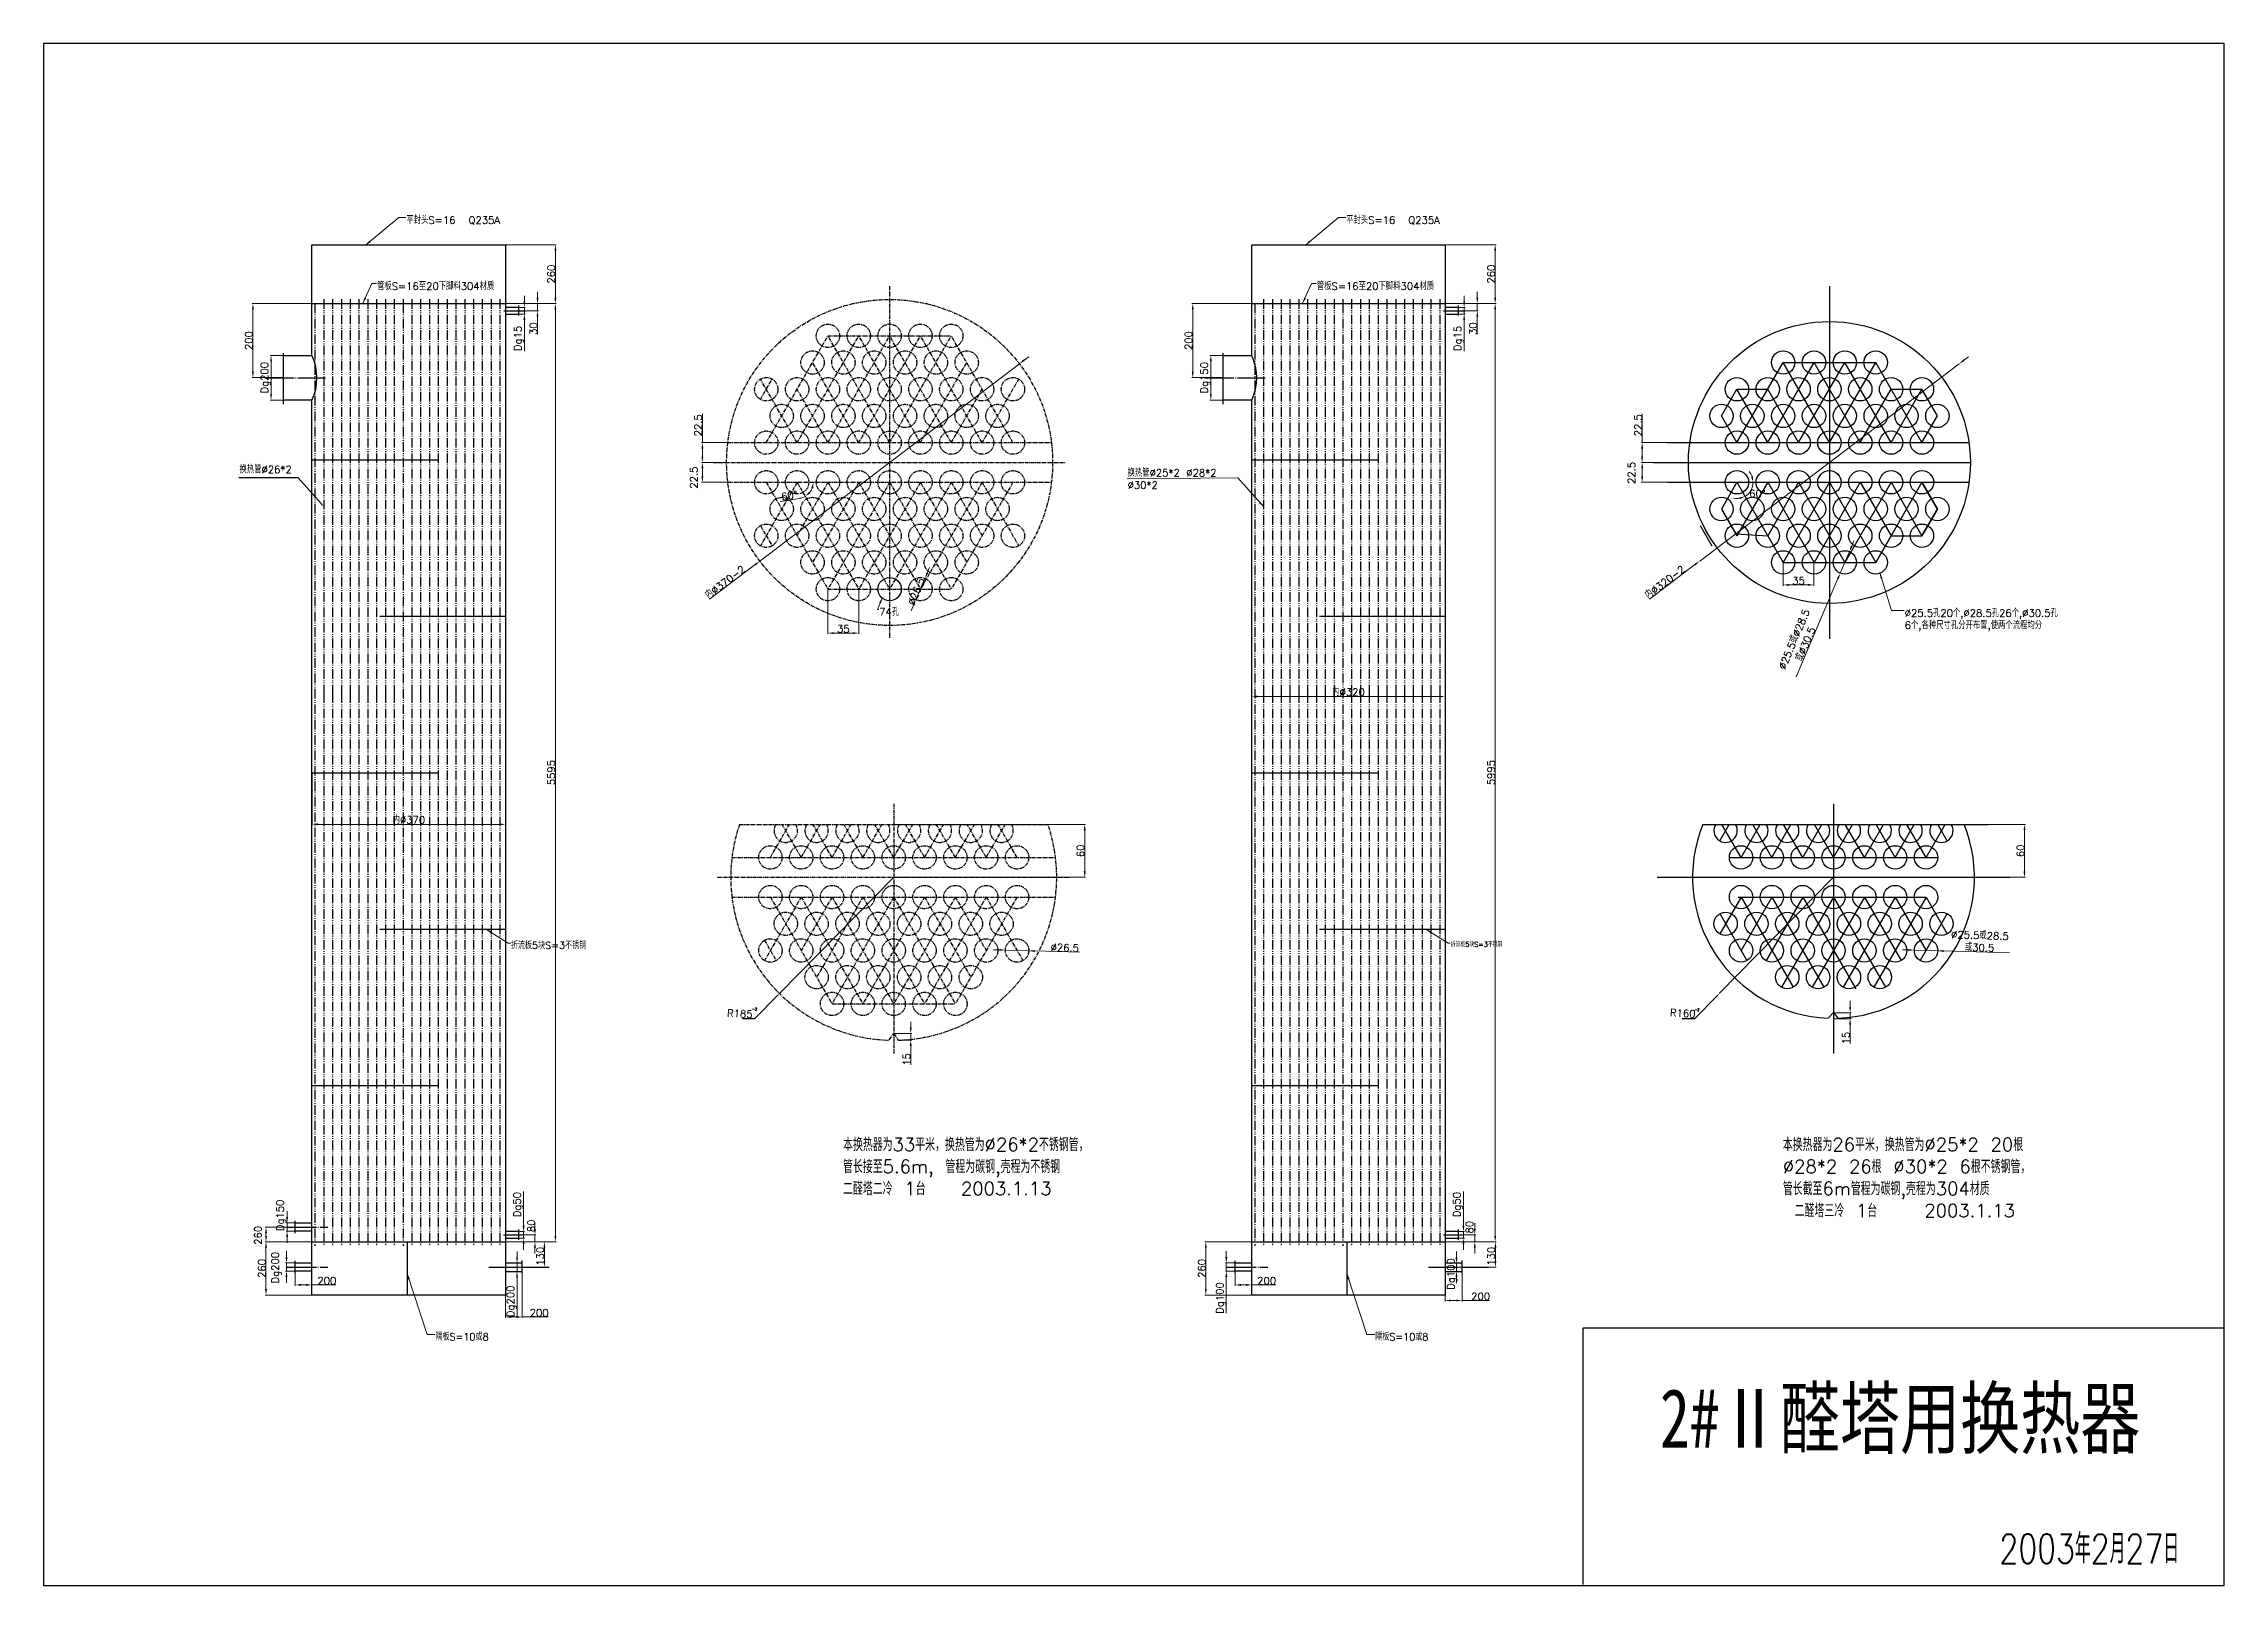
# Model space of a CAD drawing. Header units: millimetres. Extents: x 0 to 2970, y 0 to 2100.
import ezdxf

# ---------------------------------------------------------------- set-up
doc = ezdxf.new("R2010")
doc.units = ezdxf.units.MM
for name, pattern in [('CENTER', [45, 40, -2, 1, -2]), ('CENTER2', [8, 5, -1, 1, -1]), ('DIVIDE', [21, 13, -2, 1, -2, 1, -2])]:
    doc.linetypes.add(name, pattern=pattern)
for name, color, linetype in [('1', 1, 'Continuous'), ('2', 2, 'CENTER'), ('4', 6, 'DIVIDE'), ('5', 2, 'CENTER2'), ('6', 7, 'Continuous')]:
    doc.layers.add(name, color=color, linetype=linetype)
doc.styles.add('ROMANS', font='romans.shx', dxfattribs={"width": 0.75, "height": 10, "bigfont": 'gbcbig.shx'})
doc.styles.get("Standard").update_dxf_attribs({"font": 'txt.shx', "bigfont": 'gbcbig.shx'})
doc.dimstyles.new('ISO-25', dxfattribs={"dimtxt": 10, "dimasz": 8, "dimexe": 1.25, "dimexo": 0.625, "dimtad": 1, "dimdsep": 46, "dimtxsty": 'Standard', "dimcen": 2.5, "dimclrd": 7, "dimclre": 7, "dimclrt": 7, "dimadec": 0, "dimazin": 0, "dimtfac": 1, "dimtmove": 0, "dimatfit": 3, "dimfxl": 0, "dimlwd": 13, "dimlwe": 13, "dimarcsym": 0})

msp = doc.modelspace()

# ---------------------------------------------------------------- texts
at = {"insert": (2201.433, 267.755), "char_height": 80, "attachment_point": 1, "style": 'ROMANS'}
msp.add_mtext('{\\f宋体|b0|i0|c134|p2;2#Ⅱ醛塔用换热器}', dxfattribs=at)
at = {"insert": (2664.011, 69.948), "char_height": 40, "width": 452.1594, "attachment_point": 1, "style": 'ROMANS'}
msp.add_mtext('2003年2月27日', dxfattribs=at)
at = {"layer": '1', "color": 7, "width": 1136.72556}
for s, insert, char_height, attachment_point in [('平封头S=16  Q235A', (494.113, 1864.561), 10, 1), ('平封头S=16  Q235A', (1774.205, 1864.561), 10, 1), ('管板S=16至20下脚料304材质', (454.165, 1774.559), 10, 1), ('管板S=16至20下脚料304材质', (1734.257, 1774.559), 10, 1), ('换热管%%C26*2', (266.785, 1519.813), 10, 4), ('换热管%%C25*2 %%C28*2\\P%%C30*2 ', (1476.458, 1507), 10, 4), ('74孔', (1138.104, 1330.94), 10, 1), ('%%C25.5孔20个,%%C28.5孔26个,%%C30.5孔\\P6个,各种尺寸孔分开布置,使两个流程均分', (2534.992, 1329.36), 10, 1), ('折流板5块S=3不锈钢', (636.468, 876.405), 9.6, 1), ('折流板5块S=3不锈钢', (1916.56, 876.405), 6.6, 1), ('本换热器为33平米，换热管为%%C26*2不锈钢管，\\P管长接至5.6m, 管程为碳钢,壳程为不锈钢\\P二醛塔二冷 1台   2003.1.13', (1088.893, 609.465), 18, 1), ('本换热器为26平米，换热管为%%C25*2 20根\\P%%C28*2 26根 %%C30*2 6根不锈钢管，\\P管长截至6m管程为碳钢,壳程为304材质 \\P 二醛塔三冷 1台    2003.1.13', (2368.984, 609.465), 18, 1), ('隔板S=10或8', (533.666, 343.355), 9.6, 1), ('隔板S=10或8', (1813.758, 343.355), 9.6, 1)]:
    msp.add_mtext(s, dxfattribs=dict(at, insert=insert, char_height=char_height, attachment_point=attachment_point))
at = {"layer": '6', "style": 'ROMANS', "width": 0.75}
msp.add_text('-2', height=4, rotation=354.809248, dxfattribs=at).set_placement((964.881, 783.233))
at = {"layer": '6', "linetype": 'ByBlock', "style": 'ROMANS', "width": 0.75}
msp.add_text('-2', height=4, rotation=354.809248, dxfattribs=at).set_placement((2248.318, 782.316))
at = {"layer": '6', "insert": (948.335, 778.783), "char_height": 10, "attachment_point": 5, "rotation": 357.186093}
msp.add_mtext('R185', dxfattribs=at)
at = {"layer": '6', "linetype": 'ByBlock', "insert": (2232.734, 779.277), "char_height": 10, "attachment_point": 5, "rotation": 357}
msp.add_mtext('R160', dxfattribs=at)

# ---------------------------------------------------------------- blocks, each defined once
blk = doc.blocks.new('*D1')
at = {"layer": '6', "color": 7, "lineweight": 13}
for p, q in [((897.3, 1556.5), (897.3, 1595.7)), ((931.3, 1556.5), (896, 1556.5)), ((897.3, 1537.5), (897.3, 1548.5)), ((929.7, 1529.5), (896, 1529.5))]:
    blk.add_line(p, q, dxfattribs=at)
at = {"layer": '6', "color": 7}
for points in [[(896, 1548.5), (898.6, 1548.5), (897.3, 1556.5)], [(896, 1537.5), (898.6, 1537.5), (897.3, 1529.5)]]:
    blk.add_solid(points, dxfattribs=at)
at = {"layer": 'DEFPOINTS', "color": 0}
for p in [(897.3, 1556.5), (932, 1556.5), (930.3, 1529.5)]:
    blk.add_point(p, dxfattribs=at)
at = {"layer": '6', "color": 7, "insert": (891.7, 1580.1), "char_height": 10, "attachment_point": 5, "rotation": 90}
blk.add_mtext('22.5', dxfattribs=at)
blk = doc.blocks.new('*D2')
at = {"layer": '6', "color": 7, "lineweight": 13}
for p, q in [((929.7, 1529.5), (896, 1529.5)), ((897.3, 1510.5), (897.3, 1521.5)), ((931.3, 1502.5), (896, 1502.5))]:
    blk.add_line(p, q, dxfattribs=at)
at = {"layer": '6', "color": 7}
for points in [[(896, 1521.5), (898.6, 1521.5), (897.3, 1529.5)], [(896, 1510.5), (898.6, 1510.5), (897.3, 1502.5)]]:
    blk.add_solid(points, dxfattribs=at)
at = {"layer": 'DEFPOINTS', "color": 0}
for p in [(897.3, 1529.5), (930.3, 1529.5), (932, 1502.5)]:
    blk.add_point(p, dxfattribs=at)
at = {"layer": '6', "color": 7, "insert": (885.7, 1508.8), "char_height": 10, "attachment_point": 5, "rotation": 90}
blk.add_mtext('22.5', dxfattribs=at)
blk = doc.blocks.new('*D3')
at = {"layer": '6', "color": 7, "lineweight": 13}
for p, q in [((1329.1, 1663.9), (975.6, 1395.1)), ((1335.4, 1668.7), (1341.8, 1673.5)), ((907.2, 1343.1), (969.2, 1390.3))]:
    blk.add_line(p, q, dxfattribs=at)
at = {"layer": '6', "color": 7}
for points in [[(1334.6, 1669.8), (1336.2, 1667.6), (1329.1, 1663.9)], [(968.4, 1391.3), (970, 1389.2), (975.6, 1395.1)]]:
    blk.add_solid(points, dxfattribs=at)
at = {"layer": 'DEFPOINTS', "color": 0}
for p in [(1329.1, 1663.9), (975.6, 1395.1)]:
    blk.add_point(p, dxfattribs=at)
at = {"layer": '6', "color": 7, "insert": (928.4, 1366.6), "char_height": 10, "attachment_point": 5, "rotation": 37.2477}
blk.add_mtext('内%%c370-2', dxfattribs=at)
blk = doc.blocks.new('*D4')
at = {"layer": '6', "color": 7, "lineweight": 13}
blk.add_line((1029.9, 1480.6), (1003.4, 1476.3), dxfattribs=at)
for start, end in [(320.8113, 339.1887), (279.1887, 300)]:
    blk.add_arc((1026.3, 1502.5), 22.1, start, end, dxfattribs=at)
at = {"layer": '6', "color": 7}
for points in [[(1044.4, 1487.5), (1042.6, 1489.5), (1037.4, 1483.3)], [(1045.7, 1494.9), (1048.4, 1494.4), (1048.5, 1502.5)]]:
    blk.add_solid(points, dxfattribs=at)
at = {"layer": 'DEFPOINTS', "color": 0}
for p in [(932, 1502.5), (1026.3, 1502.5), (1047.2, 1494.9), (1372.7, 1502.5), (1110.3, 1357)]:
    blk.add_point(p, dxfattribs=at)
at = {"layer": '6', "color": 7, "insert": (1015.7, 1484.3), "char_height": 10, "attachment_point": 5, "rotation": 9.1887}
blk.add_mtext('60°', dxfattribs=at)
blk = doc.blocks.new('*D5')
at = {"layer": '1', "color": 7, "lineweight": 13}
for p, q in [((1068.3, 1356.4), (1068.3, 1295.9)), ((1110.3, 1356.4), (1110.3, 1295.9)), ((1076.3, 1297.1), (1102.3, 1297.1))]:
    blk.add_line(p, q, dxfattribs=at)
at = {"layer": '1', "color": 7}
for points in [[(1076.3, 1298.4), (1076.3, 1295.8), (1068.3, 1297.1)], [(1102.3, 1298.4), (1102.3, 1295.8), (1110.3, 1297.1)]]:
    blk.add_solid(points, dxfattribs=at)
at = {"layer": 'DEFPOINTS', "color": 0}
for p in [(1068.3, 1357), (1110.3, 1357), (1110.3, 1297.1)]:
    blk.add_point(p, dxfattribs=at)
at = {"layer": '1', "color": 7, "insert": (1089.3, 1302.7), "char_height": 10, "attachment_point": 5}
blk.add_mtext('35', dxfattribs=at)
blk = doc.blocks.new('*D6')
at = {"layer": '6', "color": 7, "lineweight": 13}
for p, q in [((1200.5, 1371.6), (1188.1, 1342.4)), ((1203.7, 1379), (1206.8, 1386.4)), ((1185, 1335), (1181.9, 1327.6))]:
    blk.add_line(p, q, dxfattribs=at)
at = {"layer": '6', "color": 7}
for points in [[(1202.4, 1379.5), (1204.9, 1378.5), (1200.5, 1371.6)], [(1183.8, 1335.5), (1186.2, 1334.5), (1188.1, 1342.4)]]:
    blk.add_solid(points, dxfattribs=at)
at = {"layer": 'DEFPOINTS', "color": 0}
for p in [(1200.5, 1371.6), (1188.1, 1342.4)]:
    blk.add_point(p, dxfattribs=at)
at = {"layer": '6', "color": 7, "insert": (1188.7, 1353.8), "char_height": 10, "attachment_point": 5, "rotation": 67.0105}
blk.add_mtext('%%c26.5', dxfattribs=at)
blk = doc.blocks.new('*D7')
at = {"layer": '6', "color": 7, "lineweight": 13}
for p, q in [((1158.5, 1036.5), (1419.3, 1036.5)), ((1418.1, 1028.5), (1418.1, 972.5)), ((1158.5, 964.5), (1419.3, 964.5))]:
    blk.add_line(p, q, dxfattribs=at)
at = {"layer": '6', "color": 7}
for points in [[(1416.7, 1028.5), (1419.4, 1028.5), (1418.1, 1036.5)], [(1416.7, 972.5), (1419.4, 972.5), (1418.1, 964.5)]]:
    blk.add_solid(points, dxfattribs=at)
at = {"layer": 'DEFPOINTS', "color": 0}
for p in [(1157.9, 1036.5), (1157.9, 964.5), (1418.1, 964.5)]:
    blk.add_point(p, dxfattribs=at)
at = {"layer": '6', "color": 7, "insert": (1412.4, 1000.5), "char_height": 10, "attachment_point": 5, "rotation": 90}
blk.add_mtext('60', dxfattribs=at)
blk = doc.blocks.new('*D8')
at = {"layer": '6', "color": 7, "lineweight": 13}
for p, q in [((1302, 865.5), (1294, 865.7)), ((1310, 865.3), (1341.8, 864.3)), ((1411.4, 862.3), (1349.8, 864.1))]:
    blk.add_line(p, q, dxfattribs=at)
at = {"layer": '6', "color": 7}
for points in [[(1302.1, 866.8), (1302, 864.2), (1310, 865.3)], [(1349.8, 865.4), (1349.8, 862.8), (1341.8, 864.3)]]:
    blk.add_solid(points, dxfattribs=at)
at = {"layer": 'DEFPOINTS', "color": 0}
for p in [(1310, 865.3), (1341.8, 864.3)]:
    blk.add_point(p, dxfattribs=at)
at = {"layer": '6', "color": 7, "insert": (1390.9, 868.5), "char_height": 10, "attachment_point": 5, "rotation": 358.3191}
blk.add_mtext('%%c26.5', dxfattribs=at)
blk = doc.blocks.new('*D9')
at = {"layer": '1', "color": 7, "lineweight": 13}
for p, q in [((629.6, 1826.1), (698.3, 1826.1)), ((697.1, 1818.1), (697.1, 1753.9)), ((629.6, 1745.9), (698.3, 1745.9))]:
    blk.add_line(p, q, dxfattribs=at)
at = {"layer": '1', "color": 7}
for points in [[(695.8, 1818.1), (698.4, 1818.1), (697.1, 1826.1)], [(695.8, 1753.9), (698.4, 1753.9), (697.1, 1745.9)]]:
    blk.add_solid(points, dxfattribs=at)
at = {"layer": 'DEFPOINTS', "color": 0}
for p in [(629, 1826.1), (629, 1745.9), (697.1, 1745.9)]:
    blk.add_point(p, dxfattribs=at)
at = {"layer": '1', "color": 7, "insert": (691.5, 1786), "char_height": 10, "attachment_point": 5, "rotation": 90}
blk.add_mtext('260', dxfattribs=at)
blk = doc.blocks.new('*D10')
at = {"layer": '1', "color": 7, "lineweight": 13}
for p, q in [((629.6, 1745.9), (698.3, 1745.9)), ((697.1, 1737.9), (697.1, 476)), ((629.2, 468), (698.3, 468))]:
    blk.add_line(p, q, dxfattribs=at)
at = {"layer": '1', "color": 7}
for points in [[(695.8, 1737.9), (698.4, 1737.9), (697.1, 1745.9)], [(695.8, 476), (698.4, 476), (697.1, 468)]]:
    blk.add_solid(points, dxfattribs=at)
at = {"layer": 'DEFPOINTS', "color": 0}
for p in [(629, 1745.9), (628.6, 468), (697.1, 468)]:
    blk.add_point(p, dxfattribs=at)
at = {"layer": '1', "color": 7, "insert": (691.5, 1107), "char_height": 10, "attachment_point": 5, "rotation": 90}
blk.add_mtext('5595', dxfattribs=at)
blk = doc.blocks.new('*D11')
at = {"layer": '1', "color": 7, "lineweight": 13}
for p, q in [((364.9, 1745.9), (283.9, 1745.9)), ((285.1, 1737.9), (285.1, 1653)), ((325.5, 1645), (283.9, 1645))]:
    blk.add_line(p, q, dxfattribs=at)
at = {"layer": '1', "color": 7}
for points in [[(283.8, 1737.9), (286.4, 1737.9), (285.1, 1745.9)], [(283.8, 1653), (286.4, 1653), (285.1, 1645)]]:
    blk.add_solid(points, dxfattribs=at)
at = {"layer": 'DEFPOINTS', "color": 0}
for p in [(365.5, 1745.9), (285.1, 1645), (326.1, 1645)]:
    blk.add_point(p, dxfattribs=at)
at = {"layer": '1', "color": 7, "insert": (279.5, 1695.5), "char_height": 10, "attachment_point": 5, "rotation": 90}
blk.add_mtext('200', dxfattribs=at)
blk = doc.blocks.new('*D12')
at = {"layer": '1', "color": 7, "lineweight": 13}
for p, q in [((325.5, 1675.2), (308.5, 1675.2)), ((309.8, 1667.2), (309.8, 1622.5)), ((325.5, 1614.5), (308.5, 1614.5))]:
    blk.add_line(p, q, dxfattribs=at)
at = {"layer": '1', "color": 7}
for points in [[(308.5, 1667.2), (311.1, 1667.2), (309.8, 1675.2)], [(308.5, 1622.5), (311.1, 1622.5), (309.8, 1614.5)]]:
    blk.add_solid(points, dxfattribs=at)
at = {"layer": 'DEFPOINTS', "color": 0}
for p in [(326.1, 1675.2), (309.8, 1614.5), (326.1, 1614.5)]:
    blk.add_point(p, dxfattribs=at)
at = {"layer": '1', "color": 7, "insert": (302.5, 1644.9), "char_height": 10, "attachment_point": 5, "rotation": 90}
blk.add_mtext('Dg200', dxfattribs=at)
blk = doc.blocks.new('*D13')
at = {"layer": '1', "color": 7, "lineweight": 13}
for p, q in [((629.6, 477.6), (670.5, 477.6)), ((669.3, 485.6), (669.3, 493.6)), ((669.3, 477.6), (669.3, 468)), ((629.9, 468), (670.5, 468)), ((669.3, 460), (669.3, 452))]:
    blk.add_line(p, q, dxfattribs=at)
at = {"layer": '1', "color": 7}
for points in [[(667.9, 485.6), (670.6, 485.6), (669.3, 477.6)], [(667.9, 460), (670.6, 460), (669.3, 468)]]:
    blk.add_solid(points, dxfattribs=at)
at = {"layer": 'DEFPOINTS', "color": 0}
for p in [(629, 477.6), (629.3, 468), (669.3, 468)]:
    blk.add_point(p, dxfattribs=at)
at = {"layer": '1', "color": 7, "insert": (664.3, 489.7), "char_height": 10, "attachment_point": 5, "rotation": 90}
blk.add_mtext('80', dxfattribs=at)
blk = doc.blocks.new('*D14')
at = {"layer": '1', "color": 7, "lineweight": 13}
for p, q in [((653.8, 489.9), (653.8, 536.7)), ((647.9, 481.9), (655.1, 481.9)), ((653.8, 472.9), (653.8, 481.9)), ((647.9, 472.9), (655.1, 472.9)), ((653.8, 464.9), (653.8, 456.9))]:
    blk.add_line(p, q, dxfattribs=at)
at = {"layer": '1', "color": 7}
for points in [[(652.5, 489.9), (655.2, 489.9), (653.8, 481.9)], [(652.5, 464.9), (655.2, 464.9), (653.8, 472.9)]]:
    blk.add_solid(points, dxfattribs=at)
at = {"layer": 'DEFPOINTS', "color": 0}
for p in [(647.2, 481.9), (647.2, 472.9), (653.8, 472.9)]:
    blk.add_point(p, dxfattribs=at)
at = {"layer": '1', "color": 7, "insert": (646.5, 518.6), "char_height": 10, "attachment_point": 5, "rotation": 90}
blk.add_mtext('Dg50', dxfattribs=at)
blk = doc.blocks.new('*D15')
at = {"layer": '1', "color": 7, "lineweight": 13}
for p, q in [((629.2, 468), (683.3, 468)), ((682.1, 460), (682.1, 441.4)), ((629.6, 433.4), (683.3, 433.4))]:
    blk.add_line(p, q, dxfattribs=at)
at = {"layer": '1', "color": 7}
for points in [[(680.8, 460), (683.4, 460), (682.1, 468)], [(680.8, 441.4), (683.4, 441.4), (682.1, 433.4)]]:
    blk.add_solid(points, dxfattribs=at)
at = {"layer": 'DEFPOINTS', "color": 0}
for p in [(628.6, 468), (629, 433.4), (682.1, 433.4)]:
    blk.add_point(p, dxfattribs=at)
at = {"layer": '1', "color": 7, "insert": (676.5, 448.2), "char_height": 10, "attachment_point": 5, "rotation": 90}
blk.add_mtext('130', dxfattribs=at)
blk = doc.blocks.new('*D16')
at = {"layer": '1', "color": 7, "lineweight": 13}
for p, q in [((629, 427), (629, 364.3)), ((652, 427), (652, 364.3)), ((637, 365.6), (644, 365.6)), ((652, 365.6), (687.3, 365.6))]:
    blk.add_line(p, q, dxfattribs=at)
at = {"layer": '1', "color": 7}
for points in [[(637, 366.9), (637, 364.2), (629, 365.6)], [(644, 366.9), (644, 364.2), (652, 365.6)]]:
    blk.add_solid(points, dxfattribs=at)
at = {"layer": 'DEFPOINTS', "color": 0}
for p in [(629, 427.6), (652, 427.6), (652, 365.6)]:
    blk.add_point(p, dxfattribs=at)
at = {"layer": '1', "color": 7, "insert": (675, 371.2), "char_height": 10, "attachment_point": 5}
blk.add_mtext('200', dxfattribs=at)
blk = doc.blocks.new('*D17')
at = {"layer": '1', "color": 7, "lineweight": 13}
for p, q in [((644.8, 446.8), (644.8, 454.8)), ((651.3, 438.8), (643.6, 438.8)), ((651.3, 427.6), (643.6, 427.6)), ((644.8, 438.8), (644.8, 427.6)), ((644.8, 419.6), (644.8, 364.6))]:
    blk.add_line(p, q, dxfattribs=at)
at = {"layer": '1', "color": 7}
for points in [[(643.5, 446.8), (646.1, 446.8), (644.8, 438.8)], [(643.5, 419.6), (646.1, 419.6), (644.8, 427.6)]]:
    blk.add_solid(points, dxfattribs=at)
at = {"layer": 'DEFPOINTS', "color": 0}
for p in [(644.8, 427.6), (652, 438.8), (652, 427.6)]:
    blk.add_point(p, dxfattribs=at)
at = {"layer": '1', "color": 7, "insert": (637.5, 386.9), "char_height": 10, "attachment_point": 5, "rotation": 90}
blk.add_mtext('Dg200', dxfattribs=at)
blk = doc.blocks.new('*D18')
at = {"layer": '1', "color": 7, "lineweight": 13}
for p, q in [((364.9, 487.9), (301.7, 487.9)), ((302.9, 479.9), (302.9, 476)), ((364.9, 468), (301.7, 468))]:
    blk.add_line(p, q, dxfattribs=at)
at = {"layer": '1', "color": 7}
for points in [[(301.6, 479.9), (304.3, 479.9), (302.9, 487.9)], [(301.6, 476), (304.3, 476), (302.9, 468)]]:
    blk.add_solid(points, dxfattribs=at)
at = {"layer": 'DEFPOINTS', "color": 0}
for p in [(365.5, 487.9), (302.9, 468), (365.5, 468)]:
    blk.add_point(p, dxfattribs=at)
at = {"layer": '1', "color": 7, "insert": (292, 476.7), "char_height": 10, "attachment_point": 5, "rotation": 90}
blk.add_mtext('260', dxfattribs=at)
blk = doc.blocks.new('*D19')
at = {"layer": '1', "color": 7, "lineweight": 13}
for p, q in [((364.9, 468), (301.7, 468)), ((302.9, 460), (302.9, 403.5)), ((364.9, 395.5), (301.7, 395.5))]:
    blk.add_line(p, q, dxfattribs=at)
at = {"layer": '1', "color": 7}
for points in [[(301.6, 460), (304.3, 460), (302.9, 468)], [(301.6, 403.5), (304.3, 403.5), (302.9, 395.5)]]:
    blk.add_solid(points, dxfattribs=at)
at = {"layer": 'DEFPOINTS', "color": 0}
for p in [(365.5, 468), (302.9, 395.5), (365.5, 395.5)]:
    blk.add_point(p, dxfattribs=at)
at = {"layer": '1', "color": 7, "insert": (297.3, 431.7), "char_height": 10, "attachment_point": 5, "rotation": 90}
blk.add_mtext('260', dxfattribs=at)
blk = doc.blocks.new('*D20')
at = {"layer": '1', "color": 7, "lineweight": 13}
for p, q in [((342.8, 432.8), (342.8, 408)), ((365.5, 432.8), (365.5, 408)), ((350.8, 409.2), (357.5, 409.2)), ((365.5, 409.2), (398.1, 409.2))]:
    blk.add_line(p, q, dxfattribs=at)
at = {"layer": '1', "color": 7}
for points in [[(350.8, 410.6), (350.8, 407.9), (342.8, 409.2)], [(357.5, 410.6), (357.5, 407.9), (365.5, 409.2)]]:
    blk.add_solid(points, dxfattribs=at)
at = {"layer": 'DEFPOINTS', "color": 0}
for p in [(342.8, 433.4), (365.5, 433.4), (365.5, 409.2)]:
    blk.add_point(p, dxfattribs=at)
at = {"layer": '1', "color": 7, "insert": (385.8, 414.9), "char_height": 10, "attachment_point": 5}
blk.add_mtext('200', dxfattribs=at)
blk = doc.blocks.new('*D21')
at = {"layer": '1', "color": 7, "lineweight": 13}
for p, q in [((330.8, 447.2), (330.8, 455.2)), ((342.2, 439.2), (329.6, 439.2)), ((342.2, 428.1), (329.6, 428.1)), ((330.8, 439.2), (330.8, 428.1)), ((330.8, 420.1), (330.8, 412.1))]:
    blk.add_line(p, q, dxfattribs=at)
at = {"layer": '1', "color": 7}
for points in [[(329.5, 447.2), (332.2, 447.2), (330.8, 439.2)], [(329.5, 420.1), (332.2, 420.1), (330.8, 428.1)]]:
    blk.add_solid(points, dxfattribs=at)
at = {"layer": 'DEFPOINTS', "color": 0}
for p in [(330.8, 428.1), (342.8, 439.2), (342.8, 428.1)]:
    blk.add_point(p, dxfattribs=at)
at = {"layer": '1', "color": 7, "insert": (317.2, 432.7), "char_height": 10, "attachment_point": 5, "rotation": 90}
blk.add_mtext('Dg200', dxfattribs=at)
blk = doc.blocks.new('*D22')
at = {"layer": '1', "color": 7, "lineweight": 13}
for p, q in [((672.7, 1753.9), (672.7, 1761.9)), ((629.6, 1736), (674, 1736)), ((630.3, 1745.9), (674, 1745.9)), ((672.7, 1745.9), (672.7, 1736)), ((672.7, 1728), (672.7, 1703.7))]:
    blk.add_line(p, q, dxfattribs=at)
at = {"layer": '1', "color": 7}
for points in [[(671.4, 1753.9), (674.1, 1753.9), (672.7, 1745.9)], [(671.4, 1728), (674.1, 1728), (672.7, 1736)]]:
    blk.add_solid(points, dxfattribs=at)
at = {"layer": 'DEFPOINTS', "color": 0}
for p in [(629, 1736), (629.7, 1745.9), (672.7, 1736)]:
    blk.add_point(p, dxfattribs=at)
at = {"layer": '1', "color": 7, "insert": (667.1, 1711.8), "char_height": 10, "attachment_point": 5, "rotation": 90}
blk.add_mtext('30', dxfattribs=at)
blk = doc.blocks.new('*D23')
at = {"layer": '1', "color": 7, "lineweight": 13}
for p, q in [((654.8, 1748.6), (654.8, 1756.6)), ((647.9, 1740.6), (656.1, 1740.6)), ((647.9, 1731.7), (656.1, 1731.7)), ((654.8, 1740.6), (654.8, 1731.7)), ((654.8, 1723.7), (654.8, 1681.1))]:
    blk.add_line(p, q, dxfattribs=at)
at = {"layer": '1', "color": 7}
for points in [[(653.5, 1748.6), (656.1, 1748.6), (654.8, 1740.6)], [(653.5, 1723.7), (656.1, 1723.7), (654.8, 1731.7)]]:
    blk.add_solid(points, dxfattribs=at)
at = {"layer": 'DEFPOINTS', "color": 0}
for p in [(647.2, 1740.6), (647.2, 1731.7), (654.8, 1731.7)]:
    blk.add_point(p, dxfattribs=at)
at = {"layer": '1', "color": 7, "insert": (647.5, 1698.4), "char_height": 10, "attachment_point": 5, "rotation": 90}
blk.add_mtext('Dg15', dxfattribs=at)
blk = doc.blocks.new('*D24')
at = {"layer": '1', "color": 7, "lineweight": 13}
for p, q in [((1158.8, 751.7), (1182.4, 751.7)), ((1164.6, 742.6), (1182.4, 742.6)), ((1181.1, 759.7), (1181.1, 767.7)), ((1181.1, 751.7), (1181.1, 742.6)), ((1181.1, 734.6), (1181.1, 709))]:
    blk.add_line(p, q, dxfattribs=at)
at = {"layer": '1', "color": 7}
for points in [[(1179.8, 759.7), (1182.5, 759.7), (1181.1, 751.7)], [(1179.8, 734.6), (1182.5, 734.6), (1181.1, 742.6)]]:
    blk.add_solid(points, dxfattribs=at)
at = {"layer": 'DEFPOINTS', "color": 0}
for p in [(1158.1, 751.7), (1164, 742.6), (1181.1, 742.6)]:
    blk.add_point(p, dxfattribs=at)
at = {"layer": '1', "color": 7, "insert": (1175.5, 716.3), "char_height": 10, "attachment_point": 5, "rotation": 90}
blk.add_mtext('15', dxfattribs=at)
blk = doc.blocks.new('*D44')
at = {"layer": '1', "color": 7, "lineweight": 13}
for p, q in [((1645, 468), (1581.8, 468)), ((1583, 460), (1583, 403.5)), ((1645, 395.5), (1581.8, 395.5))]:
    blk.add_line(p, q, dxfattribs=at)
at = {"layer": '1', "color": 7}
for points in [[(1581.7, 460), (1584.3, 460), (1583, 468)], [(1581.7, 403.5), (1584.3, 403.5), (1583, 395.5)]]:
    blk.add_solid(points, dxfattribs=at)
at = {"layer": 'DEFPOINTS', "color": 0}
for p in [(1645.6, 468), (1583, 395.5), (1645.6, 395.5)]:
    blk.add_point(p, dxfattribs=at)
at = {"layer": '1', "color": 7, "insert": (1577.4, 431.7), "char_height": 10, "attachment_point": 5, "rotation": 90}
blk.add_mtext('260', dxfattribs=at)
blk = doc.blocks.new('*D27')
at = {"layer": '1', "color": 7, "lineweight": 13}
for p, q in [((1622.9, 432.8), (1622.9, 408)), ((1645.6, 432.8), (1645.6, 408)), ((1630.9, 409.2), (1637.6, 409.2)), ((1645.6, 409.2), (1678.2, 409.2))]:
    blk.add_line(p, q, dxfattribs=at)
at = {"layer": '1', "color": 7}
for points in [[(1630.9, 410.6), (1630.9, 407.9), (1622.9, 409.2)], [(1637.6, 410.6), (1637.6, 407.9), (1645.6, 409.2)]]:
    blk.add_solid(points, dxfattribs=at)
at = {"layer": 'DEFPOINTS', "color": 0}
for p in [(1622.9, 433.4), (1645.6, 433.4), (1645.6, 409.2)]:
    blk.add_point(p, dxfattribs=at)
at = {"layer": '1', "color": 7, "insert": (1665.9, 414.9), "char_height": 10, "attachment_point": 5}
blk.add_mtext('200', dxfattribs=at)
blk = doc.blocks.new('*D28')
at = {"layer": '1', "color": 7, "lineweight": 13}
for p, q in [((1610.9, 447.2), (1610.9, 455.2)), ((1622.3, 439.2), (1609.7, 439.2)), ((1622.3, 428.1), (1609.7, 428.1)), ((1610.9, 439.2), (1610.9, 428.1)), ((1610.9, 420.1), (1610.9, 370.8))]:
    blk.add_line(p, q, dxfattribs=at)
at = {"layer": '1', "color": 7}
for points in [[(1609.6, 447.2), (1612.3, 447.2), (1610.9, 439.2)], [(1609.6, 420.1), (1612.3, 420.1), (1610.9, 428.1)]]:
    blk.add_solid(points, dxfattribs=at)
at = {"layer": 'DEFPOINTS', "color": 0}
for p in [(1610.9, 428.1), (1622.9, 439.2), (1622.9, 428.1)]:
    blk.add_point(p, dxfattribs=at)
at = {"layer": '1', "color": 7, "insert": (1603.6, 391.4), "char_height": 10, "attachment_point": 5, "rotation": 90}
blk.add_mtext('Dg100', dxfattribs=at)
blk = doc.blocks.new('*D40')
at = {"layer": '1', "color": 7, "lineweight": 13}
for p, q in [((1605.6, 1675.2), (1588.6, 1675.2)), ((1589.9, 1667.2), (1589.9, 1622.5)), ((1605.6, 1614.5), (1588.6, 1614.5))]:
    blk.add_line(p, q, dxfattribs=at)
at = {"layer": '1', "color": 7}
for points in [[(1588.5, 1667.2), (1591.2, 1667.2), (1589.9, 1675.2)], [(1588.5, 1622.5), (1591.2, 1622.5), (1589.9, 1614.5)]]:
    blk.add_solid(points, dxfattribs=at)
at = {"layer": 'DEFPOINTS', "color": 0}
for p in [(1606.2, 1675.2), (1589.9, 1614.5), (1606.2, 1614.5)]:
    blk.add_point(p, dxfattribs=at)
at = {"layer": '1', "color": 7, "insert": (1582.6, 1644.9), "char_height": 10, "attachment_point": 5, "rotation": 90}
blk.add_mtext('Dg150', dxfattribs=at)
blk = doc.blocks.new('*D39')
at = {"layer": '1', "color": 7, "lineweight": 13}
for p, q in [((1645, 1745.9), (1563.9, 1745.9)), ((1565.2, 1737.9), (1565.2, 1653)), ((1605.6, 1645), (1563.9, 1645))]:
    blk.add_line(p, q, dxfattribs=at)
at = {"layer": '1', "color": 7}
for points in [[(1563.9, 1737.9), (1566.5, 1737.9), (1565.2, 1745.9)], [(1563.9, 1653), (1566.5, 1653), (1565.2, 1645)]]:
    blk.add_solid(points, dxfattribs=at)
at = {"layer": 'DEFPOINTS', "color": 0}
for p in [(1645.6, 1745.9), (1565.2, 1645), (1606.2, 1645)]:
    blk.add_point(p, dxfattribs=at)
at = {"layer": '1', "color": 7, "insert": (1559.6, 1695.5), "char_height": 10, "attachment_point": 5, "rotation": 90}
blk.add_mtext('200', dxfattribs=at)
blk = doc.blocks.new('*D38')
at = {"layer": '1', "color": 7, "lineweight": 13}
for p, q in [((1909.7, 1745.9), (1978.4, 1745.9)), ((1977.2, 1737.9), (1977.2, 476)), ((1909.3, 468), (1978.4, 468))]:
    blk.add_line(p, q, dxfattribs=at)
at = {"layer": '1', "color": 7}
for points in [[(1975.8, 1737.9), (1978.5, 1737.9), (1977.2, 1745.9)], [(1975.8, 476), (1978.5, 476), (1977.2, 468)]]:
    blk.add_solid(points, dxfattribs=at)
at = {"layer": 'DEFPOINTS', "color": 0}
for p in [(1909, 1745.9), (1908.7, 468), (1977.2, 468)]:
    blk.add_point(p, dxfattribs=at)
at = {"layer": '1', "color": 7, "insert": (1971.6, 1107), "char_height": 10, "attachment_point": 5, "rotation": 90}
blk.add_mtext('5995', dxfattribs=at)
blk = doc.blocks.new('*D26')
at = {"layer": '1', "color": 7, "lineweight": 13}
for p, q in [((1909.7, 477.6), (1950.6, 477.6)), ((1949.4, 485.6), (1949.4, 493.6)), ((1949.4, 477.6), (1949.4, 468)), ((1910, 468), (1950.6, 468)), ((1949.4, 460), (1949.4, 452))]:
    blk.add_line(p, q, dxfattribs=at)
at = {"layer": '1', "color": 7}
for points in [[(1948, 485.6), (1950.7, 485.6), (1949.4, 477.6)], [(1948, 460), (1950.7, 460), (1949.4, 468)]]:
    blk.add_solid(points, dxfattribs=at)
at = {"layer": 'DEFPOINTS', "color": 0}
for p in [(1909, 477.6), (1909.4, 468), (1949.4, 468)]:
    blk.add_point(p, dxfattribs=at)
at = {"layer": '1', "color": 7, "insert": (1942, 487.8), "char_height": 10, "attachment_point": 5, "rotation": 90}
blk.add_mtext('80', dxfattribs=at)
blk = doc.blocks.new('*D42')
at = {"layer": '1', "color": 7, "lineweight": 13}
for p, q in [((1909.3, 468), (1978.7, 468)), ((1977.5, 460), (1977.5, 441.4)), ((1909.7, 433.4), (1978.7, 433.4))]:
    blk.add_line(p, q, dxfattribs=at)
at = {"layer": '1', "color": 7}
for points in [[(1976.1, 460), (1978.8, 460), (1977.5, 468)], [(1976.1, 441.4), (1978.8, 441.4), (1977.5, 433.4)]]:
    blk.add_solid(points, dxfattribs=at)
at = {"layer": 'DEFPOINTS', "color": 0}
for p in [(1908.7, 468), (1909, 433.4), (1977.5, 433.4)]:
    blk.add_point(p, dxfattribs=at)
at = {"layer": '1', "color": 7, "insert": (1971.8, 448.2), "char_height": 10, "attachment_point": 5, "rotation": 90}
blk.add_mtext('130', dxfattribs=at)
blk = doc.blocks.new('*D43')
at = {"layer": '1', "color": 7, "lineweight": 13}
for p, q in [((1909, 427), (1909, 386.8)), ((1932.1, 427), (1932.1, 386.8)), ((1917, 388), (1924.1, 388)), ((1969.6, 388), (1932.1, 388))]:
    blk.add_line(p, q, dxfattribs=at)
at = {"layer": '1', "color": 7}
for points in [[(1917, 389.4), (1917, 386.7), (1909, 388)], [(1924.1, 389.4), (1924.1, 386.7), (1932.1, 388)]]:
    blk.add_solid(points, dxfattribs=at)
at = {"layer": 'DEFPOINTS', "color": 0}
for p in [(1909, 427.6), (1932.1, 427.6), (1932.1, 388)]:
    blk.add_point(p, dxfattribs=at)
at = {"layer": '1', "color": 7, "insert": (1957.3, 393.7), "char_height": 10, "attachment_point": 5}
blk.add_mtext('200', dxfattribs=at)
blk = doc.blocks.new('*D41')
at = {"layer": '1', "color": 7, "lineweight": 13}
for p, q in [((1933.9, 489.9), (1933.9, 536.7)), ((1927.9, 481.9), (1935.2, 481.9)), ((1933.9, 472.9), (1933.9, 481.9)), ((1927.9, 472.9), (1935.2, 472.9)), ((1933.9, 464.9), (1933.9, 456.9))]:
    blk.add_line(p, q, dxfattribs=at)
at = {"layer": '1', "color": 7}
for points in [[(1932.6, 489.9), (1935.3, 489.9), (1933.9, 481.9)], [(1932.6, 464.9), (1935.3, 464.9), (1933.9, 472.9)]]:
    blk.add_solid(points, dxfattribs=at)
at = {"layer": 'DEFPOINTS', "color": 0}
for p in [(1927.3, 481.9), (1927.3, 472.9), (1933.9, 472.9)]:
    blk.add_point(p, dxfattribs=at)
at = {"layer": '1', "color": 7, "insert": (1926.6, 518.6), "char_height": 10, "attachment_point": 5, "rotation": 90}
blk.add_mtext('Dg50', dxfattribs=at)
blk = doc.blocks.new('*D32')
at = {"layer": '6', "color": 7, "linetype": 'Continuous', "lineweight": 13}
for p, q in [((2609.2, 1663.9), (2255.7, 1395.1)), ((2615.5, 1668.7), (2621.9, 1673.5)), ((2187.3, 1343.1), (2249.3, 1390.3))]:
    blk.add_line(p, q, dxfattribs=at)
at = {"layer": '6', "color": 7, "linetype": 'Continuous'}
for points in [[(2614.7, 1669.8), (2616.3, 1667.6), (2609.2, 1663.9)], [(2248.5, 1391.3), (2250.1, 1389.2), (2255.7, 1395.1)]]:
    blk.add_solid(points, dxfattribs=at)
at = {"layer": 'DEFPOINTS', "color": 0, "linetype": 'Continuous'}
for p in [(2609.2, 1663.9), (2255.7, 1395.1)]:
    blk.add_point(p, dxfattribs=at)
at = {"layer": '6', "color": 7, "linetype": 'Continuous', "insert": (2208.4, 1366.6), "char_height": 10, "attachment_point": 5, "rotation": 37.2477}
blk.add_mtext('内%%c320-2', dxfattribs=at)
blk = doc.blocks.new('*D33')
at = {"layer": '6', "color": 7, "linetype": 'Continuous', "lineweight": 13}
for start, end in [(20.8113, 41.6226), (300, 0), (258.3774, 279.1887)]:
    blk.add_arc((2306.4, 1502.5), 22.1, start, end, dxfattribs=at)
at = {"layer": '6', "color": 7, "linetype": 'Continuous'}
for points in [[(2328.4, 1510.6), (2325.8, 1510.1), (2328.6, 1502.5)], [(2309.5, 1481.9), (2310.4, 1479.4), (2317.5, 1483.3)]]:
    blk.add_solid(points, dxfattribs=at)
at = {"layer": 'DEFPOINTS', "color": 0, "linetype": 'Continuous'}
for p in [(2212.1, 1502.5), (2306.4, 1502.5), (2323.4, 1488.2), (2622.5, 1502.5), (2369.4, 1393.4)]:
    blk.add_point(p, dxfattribs=at)
at = {"layer": '6', "color": 7, "linetype": 'Continuous', "insert": (2334.2, 1487), "char_height": 10, "attachment_point": 5}
blk.add_mtext('60°', dxfattribs=at)
blk = doc.blocks.new('*D25')
at = {"layer": '1', "color": 7, "lineweight": 13}
for p, q in [((1952.8, 1753.9), (1952.8, 1761.9)), ((1909.7, 1736), (1954.1, 1736)), ((1910.4, 1745.9), (1954.1, 1745.9)), ((1952.8, 1745.9), (1952.8, 1736)), ((1952.8, 1728), (1952.8, 1703.7))]:
    blk.add_line(p, q, dxfattribs=at)
at = {"layer": '1', "color": 7}
for points in [[(1951.5, 1753.9), (1954.2, 1753.9), (1952.8, 1745.9)], [(1951.5, 1728), (1954.2, 1728), (1952.8, 1736)]]:
    blk.add_solid(points, dxfattribs=at)
at = {"layer": 'DEFPOINTS', "color": 0}
for p in [(1909, 1736), (1909.8, 1745.9), (1952.8, 1736)]:
    blk.add_point(p, dxfattribs=at)
at = {"layer": '1', "color": 7, "insert": (1947.2, 1711.8), "char_height": 10, "attachment_point": 5, "rotation": 90}
blk.add_mtext('30', dxfattribs=at)
blk = doc.blocks.new('*D37')
at = {"layer": '1', "color": 7, "lineweight": 13}
for p, q in [((1909.7, 1826.1), (1978.4, 1826.1)), ((1977.2, 1818.1), (1977.2, 1753.9)), ((1909.7, 1745.9), (1978.4, 1745.9))]:
    blk.add_line(p, q, dxfattribs=at)
at = {"layer": '1', "color": 7}
for points in [[(1975.8, 1818.1), (1978.5, 1818.1), (1977.2, 1826.1)], [(1975.8, 1753.9), (1978.5, 1753.9), (1977.2, 1745.9)]]:
    blk.add_solid(points, dxfattribs=at)
at = {"layer": 'DEFPOINTS', "color": 0}
for p in [(1909, 1826.1), (1909, 1745.9), (1977.2, 1745.9)]:
    blk.add_point(p, dxfattribs=at)
at = {"layer": '1', "color": 7, "insert": (1971.6, 1786), "char_height": 10, "attachment_point": 5, "rotation": 90}
blk.add_mtext('260', dxfattribs=at)
blk = doc.blocks.new('*D29')
at = {"layer": '1', "color": 7, "lineweight": 13}
for p, q in [((1934.9, 1748.6), (1934.9, 1756.6)), ((1927.9, 1740.6), (1936.2, 1740.6)), ((1927.9, 1731.7), (1936.2, 1731.7)), ((1934.9, 1740.6), (1934.9, 1731.7)), ((1934.9, 1723.7), (1934.9, 1681.1))]:
    blk.add_line(p, q, dxfattribs=at)
at = {"layer": '1', "color": 7}
for points in [[(1933.6, 1748.6), (1936.2, 1748.6), (1934.9, 1740.6)], [(1933.6, 1723.7), (1936.2, 1723.7), (1934.9, 1731.7)]]:
    blk.add_solid(points, dxfattribs=at)
at = {"layer": 'DEFPOINTS', "color": 0}
for p in [(1927.3, 1740.6), (1927.3, 1731.7), (1934.9, 1731.7)]:
    blk.add_point(p, dxfattribs=at)
at = {"layer": '1', "color": 7, "insert": (1927.6, 1698.4), "char_height": 10, "attachment_point": 5, "rotation": 90}
blk.add_mtext('Dg15', dxfattribs=at)
blk = doc.blocks.new('*D31')
at = {"layer": '6', "color": 7, "linetype": 'Continuous', "lineweight": 13}
for p, q in [((2209.8, 1529.5), (2176.1, 1529.5)), ((2177.4, 1510.5), (2177.4, 1521.5)), ((2211.4, 1502.5), (2176.1, 1502.5))]:
    blk.add_line(p, q, dxfattribs=at)
at = {"layer": '6', "color": 7, "linetype": 'Continuous'}
for points in [[(2176, 1521.5), (2178.7, 1521.5), (2177.4, 1529.5)], [(2176, 1510.5), (2178.7, 1510.5), (2177.4, 1502.5)]]:
    blk.add_solid(points, dxfattribs=at)
at = {"layer": 'DEFPOINTS', "color": 0, "linetype": 'Continuous'}
for p in [(2177.4, 1529.5), (2210.4, 1529.5), (2212.1, 1502.5)]:
    blk.add_point(p, dxfattribs=at)
at = {"layer": '6', "color": 7, "linetype": 'Continuous', "insert": (2162.9, 1515.2), "char_height": 10, "attachment_point": 5, "rotation": 90}
blk.add_mtext('22.5', dxfattribs=at)
blk = doc.blocks.new('*D30')
at = {"layer": '6', "color": 7, "linetype": 'Continuous', "lineweight": 13}
for p, q in [((2177.4, 1556.5), (2177.4, 1595.7)), ((2211.4, 1556.5), (2176.1, 1556.5)), ((2177.4, 1537.5), (2177.4, 1548.5)), ((2209.8, 1529.5), (2176.1, 1529.5))]:
    blk.add_line(p, q, dxfattribs=at)
at = {"layer": '6', "color": 7, "linetype": 'Continuous'}
for points in [[(2176, 1548.5), (2178.7, 1548.5), (2177.4, 1556.5)], [(2176, 1537.5), (2178.7, 1537.5), (2177.4, 1529.5)]]:
    blk.add_solid(points, dxfattribs=at)
at = {"layer": 'DEFPOINTS', "color": 0, "linetype": 'Continuous'}
for p in [(2177.4, 1556.5), (2212.1, 1556.5), (2210.4, 1529.5)]:
    blk.add_point(p, dxfattribs=at)
at = {"layer": '6', "color": 7, "linetype": 'Continuous', "insert": (2171.8, 1580.1), "char_height": 10, "attachment_point": 5, "rotation": 90}
blk.add_mtext('22.5', dxfattribs=at)
blk = doc.blocks.new('*D35')
at = {"layer": '6', "color": 7, "linetype": 'ByBlock', "lineweight": 13}
for p, q in [((2438.6, 1036.5), (2699.4, 1036.5)), ((2698.1, 1028.5), (2698.1, 972.5)), ((2438.6, 964.5), (2699.4, 964.5))]:
    blk.add_line(p, q, dxfattribs=at)
at = {"layer": '6', "color": 7, "linetype": 'ByBlock'}
for points in [[(2696.8, 1028.5), (2699.5, 1028.5), (2698.1, 1036.5)], [(2696.8, 972.5), (2699.5, 972.5), (2698.1, 964.5)]]:
    blk.add_solid(points, dxfattribs=at)
at = {"layer": 'DEFPOINTS', "color": 0, "linetype": 'ByBlock'}
for p in [(2438, 1036.5), (2438, 964.5), (2698.1, 964.5)]:
    blk.add_point(p, dxfattribs=at)
at = {"layer": '6', "color": 7, "linetype": 'ByBlock', "insert": (2692.5, 1000.5), "char_height": 10, "attachment_point": 5, "rotation": 90}
blk.add_mtext('60', dxfattribs=at)
blk = doc.blocks.new('*D36')
at = {"layer": '6', "color": 7, "linetype": 'ByBlock', "lineweight": 13}
for p, q in [((2540.1, 865.5), (2532.1, 865.7)), ((2548.1, 865.3), (2579.9, 864.3)), ((2677.7, 861.5), (2587.9, 864.1))]:
    blk.add_line(p, q, dxfattribs=at)
at = {"layer": '6', "color": 7, "linetype": 'ByBlock'}
for points in [[(2540.2, 866.8), (2540.1, 864.2), (2548.1, 865.3)], [(2587.9, 865.4), (2587.9, 862.8), (2579.9, 864.3)]]:
    blk.add_solid(points, dxfattribs=at)
at = {"layer": 'DEFPOINTS', "color": 0, "linetype": 'ByBlock'}
for p in [(2548.1, 865.3), (2579.9, 864.3)]:
    blk.add_point(p, dxfattribs=at)
at = {"layer": '6', "color": 7, "linetype": 'ByBlock', "insert": (2637.2, 876.9), "char_height": 10, "attachment_point": 5, "rotation": 358.3191}
blk.add_mtext('%%C25.5或28.5\\P或30.5', dxfattribs=at)
blk = doc.blocks.new('*D34')
at = {"layer": '6', "color": 7, "linetype": 'Continuous', "lineweight": 13}
for p, q in [((2459.6, 1408), (2447.2, 1378.7)), ((2462.8, 1415.4), (2465.9, 1422.7)), ((2387.3, 1237.5), (2444.1, 1371.4))]:
    blk.add_line(p, q, dxfattribs=at)
at = {"layer": '6', "color": 7, "linetype": 'Continuous'}
for points in [[(2461.5, 1415.9), (2464, 1414.8), (2459.6, 1408)], [(2442.9, 1371.9), (2445.3, 1370.8), (2447.2, 1378.7)]]:
    blk.add_solid(points, dxfattribs=at)
at = {"layer": 'DEFPOINTS', "color": 0, "linetype": 'Continuous'}
for p in [(2459.6, 1408), (2447.2, 1378.7)]:
    blk.add_point(p, dxfattribs=at)
at = {"layer": '6', "color": 7, "linetype": 'Continuous', "insert": (2392.1, 1285.4), "char_height": 10, "attachment_point": 5, "rotation": 67.0105}
blk.add_mtext('%%C25.5或%%C28.5\\P或%%C30.5', dxfattribs=at)
blk = doc.blocks.new('*D45')
at = {"layer": '1', "color": 7, "lineweight": 13}
for p, q in [((366, 1106.2), (366, 1035.4)), ((629, 1106.2), (629, 1035.4)), ((374, 1036.6), (621, 1036.6))]:
    blk.add_line(p, q, dxfattribs=at)
at = {"layer": '1', "color": 7}
for points in [[(374, 1038), (374, 1035.3), (366, 1036.6)], [(621, 1038), (621, 1035.3), (629, 1036.6)]]:
    blk.add_solid(points, dxfattribs=at)
at = {"layer": 'DEFPOINTS', "color": 0}
for p in [(366, 1106.8), (629, 1106.8), (629, 1036.6)]:
    blk.add_point(p, dxfattribs=at)
at = {"layer": '1', "color": 7, "insert": (497.5, 1042.5), "char_height": 10, "attachment_point": 5}
blk.add_mtext('内%%C370', dxfattribs=at)
blk = doc.blocks.new('*D46')
at = {"layer": '1', "color": 7, "lineweight": 13}
for p, q in [((331.6, 501.7), (331.6, 509.7)), ((342.2, 493.7), (330.4, 493.7)), ((342.2, 482.6), (330.4, 482.6)), ((331.6, 493.7), (331.6, 482.6)), ((331.6, 474.6), (331.6, 466.6))]:
    blk.add_line(p, q, dxfattribs=at)
at = {"layer": '1', "color": 7}
for points in [[(330.3, 501.7), (333, 501.7), (331.6, 493.7)], [(330.3, 474.6), (333, 474.6), (331.6, 482.6)]]:
    blk.add_solid(points, dxfattribs=at)
at = {"layer": 'DEFPOINTS', "color": 0}
for p in [(331.6, 482.6), (342.8, 493.7), (342.8, 482.6)]:
    blk.add_point(p, dxfattribs=at)
at = {"layer": '1', "color": 7, "insert": (323.7, 503.9), "char_height": 10, "attachment_point": 5, "rotation": 90}
blk.add_mtext('Dg150', dxfattribs=at)
blk = doc.blocks.new('*D47')
at = {"layer": '1', "color": 7, "linetype": 'Continuous', "lineweight": 13}
for p, q in [((2369.4, 1392.7), (2369.4, 1361.4)), ((2411.4, 1392.7), (2411.4, 1361.4)), ((2377.4, 1362.7), (2403.4, 1362.7))]:
    blk.add_line(p, q, dxfattribs=at)
at = {"layer": '1', "color": 7, "linetype": 'Continuous'}
for points in [[(2377.4, 1364), (2377.4, 1361.4), (2369.4, 1362.7)], [(2403.4, 1364), (2403.4, 1361.4), (2411.4, 1362.7)]]:
    blk.add_solid(points, dxfattribs=at)
at = {"layer": 'DEFPOINTS', "color": 0, "linetype": 'Continuous'}
for p in [(2369.4, 1393.4), (2411.4, 1393.4), (2411.4, 1362.7)]:
    blk.add_point(p, dxfattribs=at)
at = {"layer": '1', "color": 7, "linetype": 'Continuous', "insert": (2390.4, 1368.3), "char_height": 10, "attachment_point": 5}
blk.add_mtext('35', dxfattribs=at)
blk = doc.blocks.new('*D48')
at = {"layer": '1', "color": 7, "lineweight": 13}
for p, q in [((1645.7, 1218.8), (1645.7, 1209.5)), ((1908.9, 1218.8), (1908.9, 1209.5)), ((1653.7, 1210.7), (1900.9, 1210.7))]:
    blk.add_line(p, q, dxfattribs=at)
at = {"layer": '1', "color": 7}
for points in [[(1653.7, 1212.1), (1653.7, 1209.4), (1645.7, 1210.7)], [(1900.9, 1212.1), (1900.9, 1209.4), (1908.9, 1210.7)]]:
    blk.add_solid(points, dxfattribs=at)
at = {"layer": 'DEFPOINTS', "color": 0}
for p in [(1645.7, 1219.4), (1908.9, 1219.4), (1908.9, 1210.7)]:
    blk.add_point(p, dxfattribs=at)
at = {"layer": '1', "color": 7, "insert": (1777.3, 1216.6), "char_height": 10, "attachment_point": 5}
blk.add_mtext('内%%C320', dxfattribs=at)
blk = doc.blocks.new('*D49')
at = {"layer": '6', "color": 7, "linetype": 'ByBlock', "lineweight": 13}
for p, q in [((2438.6, 780), (2461.9, 780)), ((2460.6, 788), (2460.6, 796)), ((2460.6, 780), (2460.6, 771.8)), ((2438.6, 771.8), (2461.9, 771.8)), ((2460.6, 763.8), (2460.6, 738.2))]:
    blk.add_line(p, q, dxfattribs=at)
at = {"layer": '6', "color": 7, "linetype": 'ByBlock'}
for points in [[(2459.3, 788), (2462, 788), (2460.6, 780)], [(2459.3, 763.8), (2462, 763.8), (2460.6, 771.8)]]:
    blk.add_solid(points, dxfattribs=at)
at = {"layer": 'DEFPOINTS', "color": 0, "linetype": 'ByBlock'}
for p in [(2438, 780), (2438, 771.8), (2460.6, 771.8)]:
    blk.add_point(p, dxfattribs=at)
at = {"layer": '6', "color": 7, "linetype": 'ByBlock', "insert": (2455, 745.5), "char_height": 10, "attachment_point": 5, "rotation": 90}
blk.add_mtext('15', dxfattribs=at)
blk = doc.blocks.new('*D50')
at = {"layer": '2', "color": 7, "lineweight": 13}
for p, q in [((1924.5, 446.8), (1924.5, 454.8)), ((1909.7, 438.8), (1925.7, 438.8)), ((1909.7, 427.6), (1925.7, 427.6)), ((1924.5, 438.8), (1924.5, 427.6)), ((1924.5, 419.6), (1924.5, 411.6))]:
    blk.add_line(p, q, dxfattribs=at)
at = {"layer": '2', "color": 7}
for points in [[(1923.1, 446.8), (1925.8, 446.8), (1924.5, 438.8)], [(1923.1, 419.6), (1925.8, 419.6), (1924.5, 427.6)]]:
    blk.add_solid(points, dxfattribs=at)
at = {"layer": 'DEFPOINTS', "color": 0}
for p in [(1909, 438.8), (1909, 427.6), (1924.5, 427.6)]:
    blk.add_point(p, dxfattribs=at)
at = {"layer": '2', "color": 7, "insert": (1918.5, 424.1), "char_height": 10, "attachment_point": 5, "rotation": 90}
blk.add_mtext('Dg100', dxfattribs=at)

# ---------------------------------------------------------------- dimensions: what is measured, and where the dimension line sits
at = {"layer": '1'}
for base, p1, p2, text, picture, middle in [((697.084, 1745.948), (628.957, 1826.061), (628.957, 1745.948), '260', '*D9', (691.459, 1786.004)), ((1977.176, 1745.948), (1909.049, 1826.061), (1909.049, 1745.948), '260', '*D37', (1971.551, 1786.004)), ((672.746, 1735.952), (629.707, 1745.948), (628.957, 1735.952), '30', '*D22', (667.121, 1711.827)), ((654.811, 1731.708), (647.231, 1740.641), (647.231, 1731.708), 'Dg15', '*D23', (647.519, 1698.416)), ((1952.838, 1735.952), (1909.799, 1745.948), (1909.049, 1735.952), '30', '*D25', (1947.213, 1711.827)), ((1934.902, 1731.708), (1927.323, 1740.641), (1927.323, 1731.708), 'Dg15', '*D29', (1927.611, 1698.416)), ((285.108, 1644.955), (365.543, 1745.948), (326.115, 1644.955), '200', '*D11', (279.483, 1695.452)), ((697.084, 467.959), (628.957, 1745.948), (628.57, 467.959), '5595', '*D10', (691.459, 1106.953)), ((1565.2, 1644.955), (1645.635, 1745.948), (1606.207, 1644.955), '200', '*D39', (1559.575, 1695.452)), ((1977.176, 467.959), (1909.049, 1745.948), (1908.662, 467.959), '5995', '*D38', (1971.551, 1106.953)), ((309.787, 1614.483), (326.115, 1675.227), (326.115, 1614.483), 'Dg200', '*D12', (302.495, 1644.855)), ((1589.879, 1614.483), (1606.207, 1675.227), (1606.207, 1614.483), 'Dg150', '*D40', (1582.587, 1644.855)), ((302.918, 395.476), (365.543, 467.959), (365.543, 395.476), '260', '*D19', (297.293, 431.717)), ((1583.01, 395.476), (1645.635, 467.959), (1645.635, 395.476), '260', '*D44', (1577.385, 431.717)), ((1610.942, 428.072), (1622.891, 439.238), (1622.891, 428.072), 'Dg100', '*D28', (1603.65, 391.447))]:
    dim = msp.add_linear_dim(base=base, p1=p1, p2=p2, angle=90, text=text, dimstyle='ISO-25', dxfattribs=at)
    dim.commit()
    dim.dimension.update_dxf_attribs({"geometry": picture, "text_midpoint": middle})
at = {"layer": '1', "linetype": 'Continuous'}
dim = msp.add_linear_dim(base=(2411.431, 1362.69), p1=(2369.431, 1393.363), p2=(2411.431, 1393.363), text='35', dimstyle='ISO-25', dxfattribs=at)
dim.commit()
dim.dimension.update_dxf_attribs({"geometry": '*D47', "text_midpoint": (2390.431, 1368.315)})
at = {"layer": '1'}
for base, p1, p2, text, picture, middle in [((1110.339, 1297.114), (1068.339, 1356.99), (1110.339, 1356.99), '35', '*D5', (1089.339, 1302.739)), ((1908.912, 1210.748), (1645.656, 1219.401), (1908.912, 1219.401), '内%%C320', '*D48', (1777.284, 1216.649)), ((629.017, 1036.629), (365.971, 1106.845), (629.017, 1106.845), '内%%C370', '*D45', (497.494, 1042.53)), ((365.543, 409.246), (342.8, 433.438), (365.543, 433.438), '200', '*D20', (385.835, 414.871)), ((1645.635, 409.246), (1622.891, 433.438), (1645.635, 433.438), '200', '*D27', (1665.927, 414.871))]:
    dim = msp.add_linear_dim(base=base, p1=p1, p2=p2, text=text, dimstyle='ISO-25', dxfattribs=at)
    dim.commit()
    dim.dimension.update_dxf_attribs({"geometry": picture, "text_midpoint": middle})
for base, p1, p2, text, picture, middle in [((1181.141, 742.621), (1158.138, 751.658), (1163.952, 742.621), '15', '*D24', (1181.141, 716.271)), ((653.831, 472.94), (647.231, 481.873), (647.231, 472.94), 'Dg50', '*D14', (653.831, 518.623)), ((1933.923, 472.94), (1927.323, 481.873), (1927.323, 472.94), 'Dg50', '*D41', (1933.923, 518.623)), ((682.094, 433.438), (628.57, 467.959), (628.957, 433.438), '130', '*D15', (682.094, 448.249)), ((644.81, 427.637), (651.963, 438.804), (651.963, 427.637), 'Dg200', '*D17', (644.81, 386.887)), ((1977.462, 433.438), (1908.662, 467.959), (1909.049, 433.438), '130', '*D42', (1977.462, 448.159))]:
    dim = msp.add_linear_dim(base=base, p1=p1, p2=p2, angle=90, text=text, dimstyle='ISO-25', dxfattribs=at)
    dim.commit()
    dim.dimension.update_dxf_attribs({"geometry": picture, "text_midpoint": middle, "dimtype": 160})
for base, p1, p2, text, picture, middle in [((331.623, 482.575), (342.8, 493.741), (342.8, 482.575), 'Dg150', '*D46', (330.955, 503.904)), ((302.918, 467.959), (365.543, 487.941), (365.543, 467.959), '260', '*D18', (297.577, 476.694)), ((669.281, 467.959), (628.957, 477.581), (629.32, 467.959), '80', '*D13', (669.905, 489.663)), ((1949.373, 467.959), (1909.049, 477.581), (1909.412, 467.959), '80', '*D26', (1947.655, 487.836)), ((330.85, 428.072), (342.8, 439.238), (342.8, 428.072), 'Dg200', '*D21', (324.517, 432.662))]:
    dim = msp.add_linear_dim(base=base, p1=p1, p2=p2, angle=90, text=text, dimstyle='ISO-25', override={"dimtmove": 1}, dxfattribs=at)
    dim.commit()
    dim.dimension.update_dxf_attribs({"geometry": picture, "text_midpoint": middle, "dimtype": 160})
dim = msp.add_linear_dim(base=(651.963, 365.572), p1=(628.957, 427.637), p2=(651.963, 427.637), text='200', dimstyle='ISO-25', dxfattribs=at)
dim.commit()
dim.dimension.update_dxf_attribs({"geometry": '*D16', "text_midpoint": (675.008, 365.572), "dimtype": 160})
dim = msp.add_linear_dim(base=(1932.055, 388.028), p1=(1909.049, 427.637), p2=(1932.055, 427.637), text='200', dimstyle='ISO-25', override={"dimtmove": 1}, dxfattribs=at)
dim.commit()
dim.dimension.update_dxf_attribs({"geometry": '*D43', "text_midpoint": (1957.275, 386.704), "dimtype": 160})
at = {"layer": '2'}
dim = msp.add_linear_dim(base=(1924.477, 427.637), p1=(1909.049, 438.804), p2=(1909.049, 427.637), angle=90, text='Dg100', dimstyle='ISO-25', override={"dimtmove": 1}, dxfattribs=at)
dim.commit()
dim.dimension.update_dxf_attribs({"geometry": '*D50', "text_midpoint": (1925.765, 424.061), "dimtype": 160})
at = {"layer": '6'}
for p1, p2, text, picture, middle in [((1329.069, 1663.859), (975.61, 1395.105), '内%%c370-2', '*D3', (931.928, 1361.892)), ((1310.021, 865.257), (1341.808, 864.325), '%%c26.5', '*D8', (1390.736, 862.889))]:
    dim = msp.add_diameter_dim_2p(p1=p1, p2=p2, text=text, dimstyle='ISO-25', dxfattribs=at)
    dim.commit()
    dim.dimension.update_dxf_attribs({"geometry": picture, "text_midpoint": middle, "dimtype": 163})
at = {"layer": '6', "linetype": 'Continuous'}
dim = msp.add_diameter_dim_2p(p1=(2609.161, 1663.859), p2=(2255.702, 1395.105), text='内%%c320-2', dimstyle='ISO-25', dxfattribs=at)
dim.commit()
dim.dimension.update_dxf_attribs({"geometry": '*D32', "text_midpoint": (2212.02, 1361.892), "dimtype": 163})
at = {"layer": '6'}
for base, p1, p2, text, picture, middle in [((897.289, 1556.482), (930.325, 1529.482), (931.973, 1556.482), '22.5', '*D1', (891.664, 1580.107)), ((1418.051, 964.537), (1157.915, 1036.537), (1157.915, 964.537), '60', '*D7', (1412.426, 1000.537))]:
    dim = msp.add_linear_dim(base=base, p1=p1, p2=p2, angle=90, text=text, dimstyle='ISO-25', dxfattribs=at)
    dim.commit()
    dim.dimension.update_dxf_attribs({"geometry": picture, "text_midpoint": middle})
at = {"layer": '6', "linetype": 'Continuous'}
dim = msp.add_linear_dim(base=(2177.381, 1556.482), p1=(2210.417, 1529.482), p2=(2212.065, 1556.482), angle=90, text='22.5', dimstyle='ISO-25', dxfattribs=at)
dim.commit()
dim.dimension.update_dxf_attribs({"geometry": '*D30', "text_midpoint": (2171.756, 1580.107)})
at = {"layer": '6'}
dim = msp.add_linear_dim(base=(897.289, 1529.482), p1=(931.973, 1502.482), p2=(930.325, 1529.482), angle=90, text='22.5', dimstyle='ISO-25', override={"dimtmove": 2}, dxfattribs=at)
dim.commit()
dim.dimension.update_dxf_attribs({"geometry": '*D2', "text_midpoint": (885.685, 1508.829), "dimtype": 160})
at = {"layer": '6', "linetype": 'Continuous'}
dim = msp.add_linear_dim(base=(2177.381, 1529.482), p1=(2212.065, 1502.482), p2=(2210.417, 1529.482), angle=90, text='22.5', dimstyle='ISO-25', override={"dimtmove": 2}, dxfattribs=at)
dim.commit()
dim.dimension.update_dxf_attribs({"geometry": '*D31', "text_midpoint": (2162.868, 1515.201), "dimtype": 160})
dim = msp.add_angular_dim_2l(base=(2323.396, 1488.247), line1=((2306.431, 1502.482), (2369.431, 1393.363)), line2=((2212.065, 1502.482), (2622.523, 1502.482)), dimstyle='ISO-25', override={"dimtmove": 1}, dxfattribs=at)
dim.commit()
dim.dimension.update_dxf_attribs({"geometry": '*D33', "text_midpoint": (2334.171, 1486.971), "dimtype": 162})
at = {"layer": '6'}
dim = msp.add_angular_dim_2l(base=(1047.15, 1494.908), line1=((1026.339, 1502.482), (1110.339, 1356.99)), line2=((931.973, 1502.482), (1372.706, 1502.482)), dimstyle='ISO-25', dxfattribs=at)
dim.commit()
dim.dimension.update_dxf_attribs({"geometry": '*D4', "text_midpoint": (1015.675, 1484.3)})
at = {"layer": '6', "linetype": 'Continuous'}
dim = msp.add_diameter_dim_2p(p1=(2459.641, 1408), p2=(2447.221, 1378.726), text='%%C25.5或%%C28.5\\P或%%C30.5', dimstyle='ISO-25', override={"dimtad": 3, "dimtmove": 1}, dxfattribs=at)
dim.commit()
dim.dimension.update_dxf_attribs({"geometry": '*D34', "text_midpoint": (2405.244, 1279.783), "dimtype": 163})
at = {"layer": '6'}
dim = msp.add_diameter_dim_2p(p1=(1200.549, 1371.627), p2=(1188.129, 1342.353), text='%%c26.5', dimstyle='ISO-25', override={"dimtad": 3, "dimtmove": 2}, dxfattribs=at)
dim.commit()
dim.dimension.update_dxf_attribs({"geometry": '*D6', "text_midpoint": (1188.731, 1353.789), "dimtype": 163})
at = {"layer": '6', "linetype": 'ByBlock'}
dim = msp.add_linear_dim(base=(2698.143, 964.537), p1=(2438.006, 1036.537), p2=(2438.006, 964.537), angle=90, text='60', dimstyle='ISO-25', dxfattribs=at)
dim.commit()
dim.dimension.update_dxf_attribs({"geometry": '*D35', "text_midpoint": (2692.518, 1000.537)})
dim = msp.add_diameter_dim_2p(p1=(2548.113, 865.257), p2=(2579.9, 864.325), text='%%C25.5或28.5\\P或30.5', dimstyle='ISO-25', dxfattribs=at)
dim.commit()
dim.dimension.update_dxf_attribs({"geometry": '*D36', "text_midpoint": (2637.226, 876.938)})
dim = msp.add_linear_dim(base=(2460.618, 771.834), p1=(2438.006, 780.001), p2=(2438.006, 771.834), angle=90, text='15', dimstyle='ISO-25', dxfattribs=at)
dim.commit()
dim.dimension.update_dxf_attribs({"geometry": '*D49', "text_midpoint": (2460.618, 745.484), "dimtype": 160})

# ---------------------------------------------------------------- linework, layer by layer
for p, q in [((647.231, 1740.641), (628.957, 1740.641)), ((628.957, 1731.708), (647.231, 1731.708)), ((647.231, 1729.652), (647.231, 1743.518)), ((1927.323, 1740.641), (1909.049, 1740.641)), ((1909.049, 1731.708), (1927.323, 1731.708)), ((1927.323, 1729.652), (1927.323, 1743.518)), ((326.115, 1678.578), (326.115, 1608.773)), ((326.115, 1675.227), (365.543, 1675.227)), ((1606.207, 1678.578), (1606.207, 1608.773)), ((1606.207, 1675.227), (1645.635, 1675.227)), ((365.543, 1614.483), (326.115, 1614.483)), ((1645.635, 1614.483), (1606.207, 1614.483)), ((342.8, 479.832), (342.8, 496.747)), ((342.8, 493.741), (365.543, 493.741)), ((365.543, 482.575), (342.8, 482.575)), ((647.231, 481.873), (628.957, 481.873)), ((647.231, 470.884), (647.231, 484.75)), ((1927.323, 481.873), (1909.049, 481.873)), ((1927.323, 470.884), (1927.323, 484.75)), ((495.165, 467.894), (495.165, 395.476)), ((628.957, 472.94), (647.231, 472.94)), ((1775.257, 467.894), (1775.257, 395.476)), ((1909.049, 472.94), (1927.323, 472.94)), ((342.8, 425.328), (342.8, 442.244)), ((342.8, 439.238), (365.543, 439.238)), ((365.543, 428.072), (342.8, 428.072)), ((651.963, 438.804), (628.957, 438.804)), ((628.957, 438.804), (628.957, 427.637)), ((628.957, 427.637), (651.963, 427.637)), ((651.963, 425.067), (651.963, 442.399)), ((1622.891, 425.328), (1622.891, 442.244)), ((1622.891, 439.238), (1645.635, 439.238)), ((1645.635, 428.072), (1622.891, 428.072)), ((1932.055, 438.804), (1909.049, 438.804)), ((1909.049, 438.804), (1909.049, 427.637)), ((1909.049, 427.637), (1932.055, 427.637)), ((1932.055, 425.067), (1932.055, 442.399)), ((2970.408, 350.489), (2096.522, 350.489)), ((2096.522, 350.489), (2096.522, 1.187))]:
    msp.add_line(p, q)
msp.add_lwpolyline([(0, 0), (2970, 0), (2970, 2100), (0, 2100)], close=True)
for centre in [(300.825, 1644.855), (1580.917, 1644.855)]:
    msp.add_arc(centre, 71.491, 334.859422, 25.140578)
at = {"layer": '2'}
for p, q in [((626.808, 1735.952), (656.277, 1735.952)), ((1906.9, 1735.952), (1936.369, 1735.952)), ((301.215, 1644.955), (383.843, 1644.955)), ((1581.307, 1644.955), (1663.935, 1644.955)), ((331.623, 487.941), (387.35, 487.941)), ((626.501, 477.581), (651.97, 477.581)), ((1906.593, 477.581), (1932.062, 477.581)), ((331.623, 433.438), (387.35, 433.438)), ((606.414, 433.438), (688.502, 433.438)), ((1611.715, 433.438), (1667.442, 433.438)), ((1886.506, 433.438), (1968.594, 433.438))]:
    msp.add_line(p, q, dxfattribs=at)
at = {"layer": '2', "linetype": 'Continuous'}
for p, q in [((2369.431, 1665.601), (2495.431, 1665.601)), ((2285.431, 1592.855), (2306.431, 1629.228)), ((2306.431, 1629.228), (2348.431, 1629.228)), ((2516.431, 1629.228), (2558.431, 1629.228)), ((2306.431, 1502.482), (2285.431, 1466.109)), ((2579.431, 1466.109), (2558.431, 1502.482)), ((2285.431, 1466.109), (2304.85, 1432.475)), ((2558.431, 1429.736), (2579.431, 1466.109)), ((2304.85, 1432.475), (2348.431, 1429.736)), ((2348.431, 1429.736), (2369.431, 1393.363)), ((2495.431, 1393.363), (2516.431, 1429.736)), ((2516.431, 1429.736), (2558.431, 1429.736)), ((2369.431, 1393.363), (2495.431, 1393.363))]:
    msp.add_line(p, q, dxfattribs=at)
at = {"layer": '2', "linetype": 'ByBlock'}
for p, q in [((2431.18, 773.209), (2437.806, 780.244)), ((2437.806, 780.244), (2443.604, 773.209))]:
    msp.add_line(p, q, dxfattribs=at)
at = {"layer": '2', "linetype": 'Continuous'}
for centre, radius in [((2432.431, 1529.482), 192), ((2306.431, 1629.228), 15.9), ((2558.431, 1629.228), 15.9), ((2579.431, 1466.109), 15.9)]:
    msp.add_circle(centre, radius, dxfattribs=at)
at = {"layer": '4'}
for p, q in [((369.552, 1745.948), (369.552, 462.668)), ((381.552, 1751.729), (381.552, 1215.019)), ((393.552, 1751.729), (393.552, 1215.019)), ((405.552, 1751.729), (405.552, 1215.019)), ((417.552, 1751.729), (417.552, 1215.019)), ((429.552, 1751.729), (429.552, 1215.019)), ((441.552, 1751.729), (441.552, 1215.019)), ((453.552, 1751.729), (453.552, 1215.019)), ((465.552, 1751.729), (465.552, 1215.019)), ((477.552, 1751.729), (477.552, 1215.019)), ((489.552, 1751.729), (489.552, 1745.948)), ((489.552, 1745.948), (489.552, 462.668)), ((501.552, 1751.729), (501.552, 1215.019)), ((513.552, 1751.729), (513.552, 1215.019)), ((525.552, 1751.729), (525.552, 1215.019)), ((537.552, 1751.729), (537.552, 1215.019)), ((549.552, 1751.729), (549.552, 1215.019)), ((561.552, 1751.729), (561.552, 1215.019)), ((573.552, 1751.729), (573.552, 1215.019)), ((585.552, 1751.729), (585.552, 1215.019)), ((597.552, 1751.729), (597.552, 1215.019)), ((609.552, 1751.729), (609.552, 1215.019)), ((621.552, 1751.729), (621.552, 1215.019)), ((1649.644, 1745.948), (1649.644, 462.668)), ((1661.644, 1751.729), (1661.644, 1215.019)), ((1673.644, 1751.729), (1673.644, 1215.019)), ((1685.644, 1751.729), (1685.644, 1215.019)), ((1697.644, 1751.729), (1697.644, 1215.019)), ((1709.644, 1751.729), (1709.644, 1215.019)), ((1721.644, 1751.729), (1721.644, 1215.019)), ((1733.644, 1751.729), (1733.644, 1215.019)), ((1745.644, 1751.729), (1745.644, 1215.019)), ((1757.644, 1751.729), (1757.644, 1215.019)), ((1769.644, 1751.729), (1769.644, 1745.948)), ((1769.644, 1745.948), (1769.644, 462.668)), ((1781.644, 1751.729), (1781.644, 1215.019)), ((1793.644, 1751.729), (1793.644, 1215.019)), ((1805.644, 1751.729), (1805.644, 1215.019)), ((1817.644, 1751.729), (1817.644, 1215.019)), ((1829.644, 1751.729), (1829.644, 1215.019)), ((1841.644, 1751.729), (1841.644, 1215.019)), ((1853.644, 1751.729), (1853.644, 1215.019)), ((1865.644, 1751.729), (1865.644, 1215.019)), ((1877.644, 1751.729), (1877.644, 1215.019)), ((1889.644, 1751.729), (1889.644, 1215.019)), ((1901.644, 1751.729), (1901.644, 1215.019)), ((381.552, 1215.019), (381.552, 462.668)), ((393.552, 1215.019), (393.552, 462.668)), ((405.552, 1215.019), (405.552, 462.668)), ((417.552, 1215.019), (417.552, 462.668)), ((429.552, 1215.019), (429.552, 462.668)), ((441.552, 1215.019), (441.552, 462.668)), ((453.552, 1215.019), (453.552, 462.668)), ((465.552, 1215.019), (465.552, 462.668)), ((477.552, 1215.019), (477.552, 462.668)), ((501.552, 1215.019), (501.552, 462.668)), ((513.552, 1215.019), (513.552, 462.668)), ((525.552, 1215.019), (525.552, 462.668)), ((537.552, 1215.019), (537.552, 462.668)), ((549.552, 1215.019), (549.552, 462.668)), ((561.552, 1215.019), (561.552, 462.668)), ((573.552, 1215.019), (573.552, 462.668)), ((585.552, 1215.019), (585.552, 462.668)), ((597.552, 1215.019), (597.552, 462.668)), ((609.552, 1215.019), (609.552, 462.668)), ((621.552, 1215.019), (621.552, 462.668)), ((1661.644, 1215.019), (1661.644, 462.668)), ((1673.644, 1215.019), (1673.644, 462.668)), ((1685.644, 1215.019), (1685.644, 462.668)), ((1697.644, 1215.019), (1697.644, 462.668)), ((1709.644, 1215.019), (1709.644, 462.668)), ((1721.644, 1215.019), (1721.644, 462.668)), ((1733.644, 1215.019), (1733.644, 462.668)), ((1745.644, 1215.019), (1745.644, 462.668)), ((1757.644, 1215.019), (1757.644, 462.668)), ((1781.644, 1215.019), (1781.644, 462.668)), ((1793.644, 1215.019), (1793.644, 462.668)), ((1805.644, 1215.019), (1805.644, 462.668)), ((1817.644, 1215.019), (1817.644, 462.668)), ((1829.644, 1215.019), (1829.644, 462.668)), ((1841.644, 1215.019), (1841.644, 462.668)), ((1853.644, 1215.019), (1853.644, 462.668)), ((1865.644, 1215.019), (1865.644, 462.668)), ((1877.644, 1215.019), (1877.644, 462.668)), ((1889.644, 1215.019), (1889.644, 462.668)), ((1901.644, 1215.019), (1901.644, 462.668))]:
    msp.add_line(p, q, dxfattribs=at)
at = {"layer": '5'}
for p, q in [((1152.339, 1769.482), (1152.339, 1289.482)), ((984.339, 1556.482), (1068.339, 1701.974)), ((1026.339, 1556.482), (1110.339, 1701.974)), ((1152.339, 1556.482), (1068.339, 1701.974)), ((1068.339, 1556.482), (1152.339, 1701.974)), ((1068.339, 1701.974), (1236.339, 1701.974)), ((1194.339, 1556.482), (1110.339, 1701.974)), ((1110.339, 1556.482), (1194.339, 1701.974)), ((1236.339, 1556.482), (1152.339, 1701.974)), ((1152.339, 1556.482), (1236.339, 1701.974)), ((1278.339, 1556.482), (1194.339, 1701.974)), ((1320.339, 1556.482), (1236.339, 1701.974)), ((1110.339, 1556.482), (1047.339, 1665.601)), ((1194.339, 1556.482), (1257.339, 1665.601)), ((1026.339, 1556.482), (976.389, 1642.998)), ((976.389, 1615.458), (992.289, 1642.998)), ((1278.339, 1556.482), (1328.289, 1642.998)), ((1068.339, 1556.482), (1026.339, 1629.228)), ((1236.339, 1556.482), (1278.339, 1629.228)), ((1026.339, 1556.482), (1005.339, 1592.855)), ((931.973, 1556.482), (1372.706, 1556.482)), ((912.339, 1529.482), (1392.339, 1529.482)), ((931.973, 1502.482), (1372.706, 1502.482)), ((1026.339, 1502.482), (976.389, 1415.966)), ((984.339, 1502.482), (1068.339, 1356.99)), ((1026.339, 1502.482), (1005.339, 1466.109)), ((1068.339, 1502.482), (1026.339, 1429.736)), ((1026.339, 1502.482), (1110.339, 1356.99)), ((1110.339, 1502.482), (1047.339, 1393.363)), ((1152.339, 1502.482), (1068.339, 1356.99)), ((1068.339, 1502.482), (1152.339, 1356.99)), ((1194.339, 1502.482), (1110.339, 1356.99)), ((1110.339, 1502.482), (1194.339, 1356.99)), ((1236.339, 1502.482), (1152.339, 1356.99)), ((1152.339, 1502.482), (1236.339, 1356.99)), ((1194.339, 1502.482), (1257.339, 1393.363)), ((1278.339, 1502.482), (1194.339, 1356.99)), ((1320.339, 1502.482), (1236.339, 1356.99)), ((1236.339, 1502.482), (1278.339, 1429.736)), ((1278.339, 1502.482), (1328.289, 1415.966)), ((976.389, 1443.506), (992.289, 1415.966)), ((1068.339, 1356.99), (1236.339, 1356.99)), ((1157.915, 1064.565), (1157.915, 724.537)), ((947.899, 1036.537), (1367.93, 1036.537)), ((989.915, 991.537), (1015.895, 1036.537)), ((1031.915, 991.537), (1005.934, 1036.537)), ((1031.915, 991.537), (1010.915, 1027.91)), ((1031.915, 991.537), (1057.895, 1036.537)), ((1073.915, 991.537), (1047.934, 1036.537)), ((1073.915, 991.537), (1099.895, 1036.537)), ((1115.915, 991.537), (1089.934, 1036.537)), ((1115.915, 991.537), (1141.895, 1036.537)), ((1157.915, 991.537), (1131.934, 1036.537)), ((1157.915, 991.537), (1183.895, 1036.537)), ((1199.915, 991.537), (1173.934, 1036.537)), ((1199.915, 991.537), (1225.895, 1036.537)), ((1241.915, 991.537), (1215.934, 1036.537)), ((1241.915, 991.537), (1267.895, 1036.537)), ((1283.915, 991.537), (1257.934, 1036.537)), ((1283.915, 991.537), (1309.895, 1036.537)), ((1325.915, 991.537), (1299.934, 1036.537)), ((937.548, 991.537), (1378.281, 991.537)), ((917.915, 964.537), (1397.915, 964.537)), ((937.548, 937.537), (1378.281, 937.537)), ((1031.915, 937.537), (981.965, 851.021)), ((989.915, 937.537), (1073.915, 792.045)), ((1031.915, 937.537), (1010.915, 901.164)), ((1031.915, 937.537), (1115.915, 792.045)), ((1073.915, 937.537), (1031.915, 864.791)), ((1115.915, 937.537), (1052.915, 828.418)), ((1073.915, 937.537), (1157.915, 792.045)), ((1157.915, 937.537), (1073.915, 792.045)), ((1115.915, 937.537), (1199.915, 792.045)), ((1199.915, 937.537), (1115.915, 792.045)), ((1157.915, 937.537), (1241.915, 792.045)), ((1241.915, 937.537), (1157.915, 792.045)), ((1283.915, 937.537), (1199.915, 792.045)), ((1199.915, 937.537), (1262.915, 828.418)), ((1241.915, 937.537), (1283.915, 864.791)), ((1325.915, 937.537), (1241.915, 792.045)), ((1283.915, 937.537), (1333.865, 851.021)), ((981.965, 878.561), (997.865, 851.021)), ((1073.915, 792.045), (1241.915, 792.045)), ((1151.679, 743.267), (1158.138, 751.658)), ((1158.138, 751.658), (1163.952, 742.621))]:
    msp.add_line(p, q, dxfattribs=at)
at = {"layer": '5', "linetype": 'Continuous'}
for p, q in [((2432.431, 1769.482), (2432.431, 1289.482)), ((2306.431, 1556.482), (2369.431, 1665.601)), ((2348.431, 1556.482), (2411.431, 1665.601)), ((2432.431, 1556.482), (2369.431, 1665.601)), ((2390.431, 1556.482), (2453.431, 1665.601)), ((2474.431, 1556.482), (2411.431, 1665.601)), ((2432.431, 1556.482), (2495.431, 1665.601)), ((2516.431, 1556.482), (2453.431, 1665.601)), ((2558.431, 1556.482), (2495.431, 1665.601)), ((2348.431, 1556.482), (2306.431, 1629.228)), ((2390.431, 1556.482), (2348.431, 1629.228)), ((2474.431, 1556.482), (2516.431, 1629.228)), ((2516.431, 1556.482), (2558.431, 1629.228)), ((2579.431, 1592.855), (2558.431, 1629.228)), ((2306.431, 1556.482), (2285.431, 1592.855)), ((2306.431, 1556.482), (2285.431, 1592.855)), ((2558.431, 1556.482), (2579.431, 1592.855)), ((2212.065, 1556.482), (2622.523, 1556.482)), ((2192.431, 1529.482), (2624.431, 1529.482)), ((2212.065, 1502.482), (2622.523, 1502.482)), ((2306.431, 1502.482), (2285.431, 1466.109)), ((2348.431, 1502.482), (2306.431, 1429.736)), ((2306.431, 1502.482), (2369.431, 1393.363)), ((2390.431, 1502.482), (2348.431, 1429.736)), ((2348.431, 1502.482), (2411.431, 1393.363)), ((2432.431, 1502.482), (2369.431, 1393.363)), ((2390.431, 1502.482), (2453.431, 1393.363)), ((2474.431, 1502.482), (2411.431, 1393.363)), ((2432.431, 1502.482), (2495.431, 1393.363)), ((2516.431, 1502.482), (2453.431, 1393.363)), ((2474.431, 1502.482), (2516.431, 1429.736)), ((2558.431, 1502.482), (2495.431, 1393.363)), ((2516.431, 1502.482), (2558.431, 1429.736)), ((2558.431, 1502.482), (2579.431, 1466.109)), ((2285.431, 1466.109), (2306.431, 1429.736)), ((2579.431, 1466.109), (2558.431, 1429.736)), ((2256.481, 1443.506), (2272.381, 1415.966))]:
    msp.add_line(p, q, dxfattribs=at)
at = {"layer": '5', "linetype": 'ByBlock'}
for p, q in [((2438.006, 1064.565), (2438.006, 724.537)), ((2260.018, 1036.537), (2648.022, 1036.537)), ((2283.056, 1014.14), (2295.987, 1036.537)), ((2312.006, 991.537), (2286.026, 1036.537)), ((2312.006, 991.537), (2291.006, 1027.91)), ((2312.006, 991.537), (2337.987, 1036.537)), ((2354.006, 991.537), (2328.026, 1036.537)), ((2354.006, 991.537), (2379.987, 1036.537)), ((2396.006, 991.537), (2370.026, 1036.537)), ((2396.006, 991.537), (2421.987, 1036.537)), ((2438.006, 991.537), (2412.026, 1036.537)), ((2438.006, 991.537), (2463.987, 1036.537)), ((2480.006, 991.537), (2454.026, 1036.537)), ((2480.006, 991.537), (2505.987, 1036.537)), ((2522.006, 991.537), (2496.026, 1036.537)), ((2522.006, 991.537), (2547.987, 1036.537)), ((2564.006, 991.537), (2538.026, 1036.537)), ((2564.006, 991.537), (2589.987, 1036.537)), ((2592.956, 1014.14), (2580.026, 1036.537)), ((2296.106, 991.537), (2579.906, 991.537)), ((2198.006, 964.537), (2678.006, 964.537)), ((2312.006, 937.537), (2283.056, 887.394)), ((2312.006, 937.537), (2291.006, 901.164)), ((2308.179, 937.537), (2564.006, 937.537)), ((2312.006, 937.537), (2382.956, 814.648)), ((2354.006, 937.537), (2312.006, 864.791)), ((2396.006, 937.537), (2346.056, 851.021)), ((2354.006, 937.537), (2424.956, 814.648)), ((2438.006, 937.537), (2367.056, 814.648)), ((2396.006, 937.537), (2468.192, 812.507)), ((2480.006, 937.537), (2409.056, 814.648)), ((2438.006, 937.537), (2508.956, 814.648)), ((2522.006, 937.537), (2451.056, 814.648)), ((2480.006, 937.537), (2529.956, 851.021)), ((2564.006, 937.537), (2493.056, 814.648)), ((2522.006, 937.537), (2564.006, 864.791)), ((2564.006, 937.537), (2592.956, 887.394)), ((2283.056, 914.934), (2319.956, 851.021)), ((2592.956, 914.934), (2556.056, 851.021))]:
    msp.add_line(p, q, dxfattribs=at)
at = {"layer": '5'}
for centre, radius in [((1152.339, 1529.482), 222.014), ((1068.339, 1701.974), 15.9), ((1110.339, 1701.974), 15.9), ((1152.339, 1701.974), 15.9), ((1194.339, 1701.974), 15.9), ((1236.339, 1701.974), 15.9), ((1047.339, 1665.601), 15.9), ((1089.339, 1665.601), 15.9), ((1131.339, 1665.601), 15.9), ((1173.339, 1665.601), 15.9), ((1215.339, 1665.601), 15.9), ((1257.339, 1665.601), 15.9), ((984.339, 1629.228), 15.9), ((1026.339, 1629.228), 15.9), ((1068.339, 1629.228), 15.9), ((1110.339, 1629.228), 15.9), ((1152.339, 1629.228), 15.9), ((1194.339, 1629.228), 15.9), ((1236.339, 1629.228), 15.9), ((1278.339, 1629.228), 15.9), ((1320.339, 1629.228), 15.9), ((1005.339, 1592.855), 15.9), ((1047.339, 1592.855), 15.9), ((1089.339, 1592.855), 15.9), ((1131.339, 1592.855), 15.9), ((1173.339, 1592.855), 15.9), ((1215.339, 1592.855), 15.9), ((1257.339, 1592.855), 15.9), ((1299.339, 1592.855), 15.9), ((984.339, 1556.482), 15.9), ((1026.339, 1556.482), 15.9), ((1068.339, 1556.482), 15.9), ((1110.339, 1556.482), 15.9), ((1152.339, 1556.482), 15.9), ((1194.339, 1556.482), 15.9), ((1236.339, 1556.482), 15.9), ((1278.339, 1556.482), 15.9), ((1320.339, 1556.482), 15.9), ((984.339, 1502.482), 15.9), ((1026.339, 1502.482), 15.9), ((1068.339, 1502.482), 15.9), ((1110.339, 1502.482), 15.9), ((1152.339, 1502.482), 15.9), ((1194.339, 1502.482), 15.9), ((1236.339, 1502.482), 15.9), ((1278.339, 1502.482), 15.9), ((1320.339, 1502.482), 15.9), ((1005.339, 1466.109), 15.9), ((1047.339, 1466.109), 15.9), ((1089.339, 1466.109), 15.9), ((1131.339, 1466.109), 15.9), ((1173.339, 1466.109), 15.9), ((1215.339, 1466.109), 15.9), ((1257.339, 1466.109), 15.9), ((1299.339, 1466.109), 15.9), ((984.339, 1429.736), 15.9), ((1026.339, 1429.736), 15.9), ((1068.339, 1429.736), 15.9), ((1110.339, 1429.736), 15.9), ((1152.339, 1429.736), 15.9), ((1194.339, 1429.736), 15.9), ((1236.339, 1429.736), 15.9), ((1278.339, 1429.736), 15.9), ((1320.339, 1429.736), 15.9), ((1047.339, 1393.363), 15.9), ((1089.339, 1393.363), 15.9), ((1131.339, 1393.363), 15.9), ((1173.339, 1393.363), 15.9), ((1215.339, 1393.363), 15.9), ((1257.339, 1393.363), 15.9), ((1068.339, 1356.99), 15.9), ((1110.339, 1356.99), 15.9), ((1194.339, 1356.99), 15.9), ((1236.339, 1356.99), 15.9), ((989.915, 991.537), 15.9), ((1031.915, 991.537), 15.9), ((1073.915, 991.537), 15.9), ((1115.915, 991.537), 15.9), ((1157.915, 991.537), 15.9), ((1199.915, 991.537), 15.9), ((1241.915, 991.537), 15.9), ((1283.915, 991.537), 15.9), ((1325.915, 991.537), 15.9), ((989.915, 937.537), 15.9), ((1031.915, 937.537), 15.9), ((1073.915, 937.537), 15.9), ((1115.915, 937.537), 15.9), ((1157.915, 937.537), 15.9), ((1199.915, 937.537), 15.9), ((1241.915, 937.537), 15.9), ((1283.915, 937.537), 15.9), ((1325.915, 937.537), 15.9), ((1010.915, 901.164), 15.9), ((1052.915, 901.164), 15.9), ((1094.915, 901.164), 15.9), ((1136.915, 901.164), 15.9), ((1178.915, 901.164), 15.9), ((1220.915, 901.164), 15.9), ((1262.915, 901.164), 15.9), ((1304.915, 901.164), 15.9), ((989.915, 864.791), 15.9), ((1031.915, 864.791), 15.9), ((1073.915, 864.791), 15.9), ((1115.915, 864.791), 15.9), ((1157.915, 864.791), 15.9), ((1199.915, 864.791), 15.9), ((1241.915, 864.791), 15.9), ((1283.915, 864.791), 15.9), ((1325.915, 864.791), 15.9), ((1052.915, 828.418), 15.9), ((1094.915, 828.418), 15.9), ((1136.915, 828.418), 15.9), ((1178.915, 828.418), 15.9), ((1220.915, 828.418), 15.9), ((1262.915, 828.418), 15.9), ((1073.915, 792.045), 15.9), ((1115.915, 792.045), 15.9), ((1157.915, 792.045), 15.9), ((1199.915, 792.045), 15.9), ((1241.915, 792.045), 15.9)]:
    msp.add_circle(centre, radius, dxfattribs=at)
at = {"layer": '5', "linetype": 'Continuous'}
for centre in [(2369.431, 1665.601), (2411.431, 1665.601), (2453.431, 1665.601), (2495.431, 1665.601), (2348.431, 1629.228), (2390.431, 1629.228), (2432.431, 1629.228), (2474.431, 1629.228), (2516.431, 1629.228), (2285.431, 1592.855), (2327.431, 1592.855), (2369.431, 1592.855), (2411.431, 1592.855), (2453.431, 1592.855), (2495.431, 1592.855), (2537.431, 1592.855), (2579.431, 1592.855), (2306.431, 1556.482), (2348.431, 1556.482), (2390.431, 1556.482), (2432.431, 1556.482), (2474.431, 1556.482), (2516.431, 1556.482), (2558.431, 1556.482), (2306.431, 1502.482), (2348.431, 1502.482), (2390.431, 1502.482), (2432.431, 1502.482), (2474.431, 1502.482), (2516.431, 1502.482), (2558.431, 1502.482), (2285.431, 1466.109), (2327.431, 1466.109), (2369.431, 1466.109), (2411.431, 1466.109), (2453.431, 1466.109), (2495.431, 1466.109), (2537.431, 1466.109), (2306.431, 1429.736), (2348.431, 1429.736), (2390.431, 1429.736), (2432.431, 1429.736), (2474.431, 1429.736), (2516.431, 1429.736), (2558.431, 1429.736), (2369.431, 1393.363), (2411.431, 1393.363), (2453.431, 1393.363), (2495.431, 1393.363), (1152.339, 1356.99)]:
    msp.add_circle(centre, 15.9, dxfattribs=at)
at = {"layer": '5', "linetype": 'ByBlock'}
for centre in [(2312.006, 991.537), (2354.006, 991.537), (2396.006, 991.537), (2438.006, 991.537), (2480.006, 991.537), (2522.006, 991.537), (2564.006, 991.537), (2312.006, 937.537), (2354.006, 937.537), (2396.006, 937.537), (2438.006, 937.537), (2480.006, 937.537), (2522.006, 937.537), (2564.006, 937.537), (2291.006, 901.164), (2333.006, 901.164), (2375.006, 901.164), (2417.006, 901.164), (2459.006, 901.164), (2501.006, 901.164), (2543.006, 901.164), (2585.006, 901.164), (2312.006, 864.791), (2354.006, 864.791), (2396.006, 864.791), (2438.006, 864.791), (2480.006, 864.791), (2522.006, 864.791), (2564.006, 864.791), (2375.006, 828.418), (2417.006, 828.418), (2459.006, 828.418), (2501.006, 828.418)]:
    msp.add_circle(centre, 15.9, dxfattribs=at)
at = {"layer": '5'}
for centre, radius, start, end in [((1157.915, 964.537), 222.014, 161.076629, 268.26297), ((1010.915, 1027.91), 15.9, 147.140938, 32.859062), ((1052.915, 1027.91), 15.9, 147.140938, 32.859062), ((1094.915, 1027.91), 15.9, 147.140938, 32.859062), ((1136.915, 1027.91), 15.9, 147.140938, 32.859062), ((1178.915, 1027.91), 15.9, 147.140938, 32.859062), ((1157.915, 964.537), 222.014, 271.560842, 18.923371), ((1220.915, 1027.91), 15.9, 147.140938, 32.859062), ((1262.915, 1027.91), 15.9, 147.140938, 32.859062), ((1304.915, 1027.91), 15.9, 147.140938, 32.859062)]:
    msp.add_arc(centre, radius, start, end, dxfattribs=at)
at = {"layer": '5', "linetype": 'ByBlock'}
for centre, radius, start, end in [((2438.006, 964.537), 192, 157.975687, 267.812664), ((2291.006, 1027.91), 15.9, 147.140938, 32.859062), ((2333.006, 1027.91), 15.9, 147.140938, 32.859062), ((2375.006, 1027.91), 15.9, 147.140938, 32.859062), ((2417.006, 1027.91), 15.9, 147.140938, 32.859062), ((2459.006, 1027.91), 15.9, 147.140938, 32.859062), ((2438.006, 964.537), 192, 271.812217, 22.024313), ((2501.006, 1027.91), 15.9, 147.140938, 32.859062), ((2543.006, 1027.91), 15.9, 147.140938, 32.859062), ((2585.006, 1027.91), 15.9, 147.140938, 32.859062)]:
    msp.add_arc(centre, radius, start, end, dxfattribs=at)
msp.add_solid([(2279.96, 804.371), (2280.674, 803.67), (2282.419, 806.161)], dxfattribs=at)
at = {"layer": '6'}
for p, q in [((365.543, 1675.227), (365.543, 1826.061)), ((365.543, 1826.061), (628.957, 1826.061)), ((628.957, 1826.061), (628.957, 395.476)), ((1645.635, 1826.061), (1909.049, 1826.061)), ((1645.635, 1675.227), (1645.635, 1826.061)), ((1909.049, 1826.061), (1909.049, 395.476)), ((365.543, 1745.948), (628.957, 1745.948)), ((1645.635, 1745.948), (1909.049, 1745.948)), ((365.543, 395.476), (365.543, 1614.483)), ((1645.635, 395.476), (1645.635, 1614.483)), ((365.543, 1532.948), (536.557, 1532.948)), ((1645.635, 1532.948), (1816.649, 1532.948)), ((346.562, 1508.5), (266.072, 1508.5)), ((457.943, 1319.948), (628.957, 1319.948)), ((1738.035, 1319.948), (1909.049, 1319.948)), ((365.543, 1106.948), (536.557, 1106.948)), ((1645.635, 1106.948), (1816.649, 1106.948)), ((1157.915, 964.537), (1002.327, 806.161)), ((457.943, 893.948), (628.957, 893.948)), ((1738.035, 893.948), (1909.049, 893.948)), ((968.491, 771.718), (1000.225, 804.021)), ((968.358, 771.718), (951.941, 771.718)), ((365.543, 680.948), (536.557, 680.948)), ((1645.635, 680.948), (1816.649, 680.948)), ((365.543, 467.959), (628.57, 467.959)), ((1645.635, 467.959), (1908.662, 467.959)), ((628.957, 395.476), (365.543, 395.476)), ((1909.049, 395.476), (1645.635, 395.476))]:
    msp.add_line(p, q, dxfattribs=at)
at = {"layer": '6', "linetype": 'ByBlock'}
for p, q in [((2438.006, 964.537), (2282.419, 806.161)), ((2248.583, 771.718), (2280.317, 804.021)), ((2248.449, 771.718), (2232.033, 771.718))]:
    msp.add_line(p, q, dxfattribs=at)
at = {"layer": '6'}
msp.add_lwpolyline([(377.924, 1473.4), (346.562, 1508.5)], dxfattribs=at)
for points in [[(378.669, 1474.067), (381.921, 1468.926), (377.178, 1472.734)], [(999.868, 804.371), (1000.582, 803.67), (1002.327, 806.161)]]:
    msp.add_solid(points, dxfattribs=at)

msp.set_redraw_order([(e.dxf.handle, doc.entitydb.next_handle()) for e in msp.query("TEXT MTEXT ATTDEF DIMENSION ARC_DIMENSION")])  # texts and dimensions are drawn at this point

# ---------------------------------------------------------------- leaders
at = {"layer": '1', "annotation_type": 0, "has_hookline": 1, "hookline_direction": 0}
for points, text_width in [([(438.523, 1825.565), (483.742, 1863.061), (493.488, 1863.061)], 124.62), ([(1718.615, 1825.565), (1763.834, 1863.061), (1773.58, 1863.061)], 124.62), ([(434.834, 1746.322), (447.097, 1773.059), (453.54, 1773.059)], 140.466), ([(1714.926, 1746.322), (1727.189, 1773.059), (1733.632, 1773.059)], 140.466), ([(1662.013, 1468.926), (1626.654, 1508.5), (1475.833, 1507)], 128.064), ([(1142.467, 1345.712), (1135.739, 1329.44), (1137.479, 1329.44)], 27.279), ([(602.481, 893.934), (632.949, 874.905), (635.843, 874.905)], 86.788), ([(1882.573, 893.934), (1913.041, 874.905), (1915.935, 874.905)], 59.667)]:
    msp.add_leader(points, dimstyle='ISO-25', override={"dimgap": 0.625, "dimtad": 0}, dxfattribs=dict(at, text_width=text_width))
at = {"layer": '1', "color": 7, "annotation_type": 0, "has_hookline": 1, "hookline_direction": 0, "text_width": 60.012}
for points in [[(495.144, 424.897), (522.34, 341.855), (533.041, 341.855)], [(1775.235, 424.897), (1802.432, 341.855), (1813.133, 341.855)]]:
    msp.add_leader(points, dimstyle='ISO-25', override={"dimgap": 0.625, "dimtad": 0}, dxfattribs=at)
at = {"layer": '2', "linetype": 'Continuous', "annotation_type": 0, "has_hookline": 1, "hookline_direction": 0, "text_width": 213.064}
msp.add_leader([(2500.958, 1379.415), (2516.768, 1327.86), (2534.367, 1327.86)], dimstyle='ISO-25', override={"dimgap": 0.625, "dimtad": 0}, dxfattribs=at)

doc.saveas('drawing.dxf')
